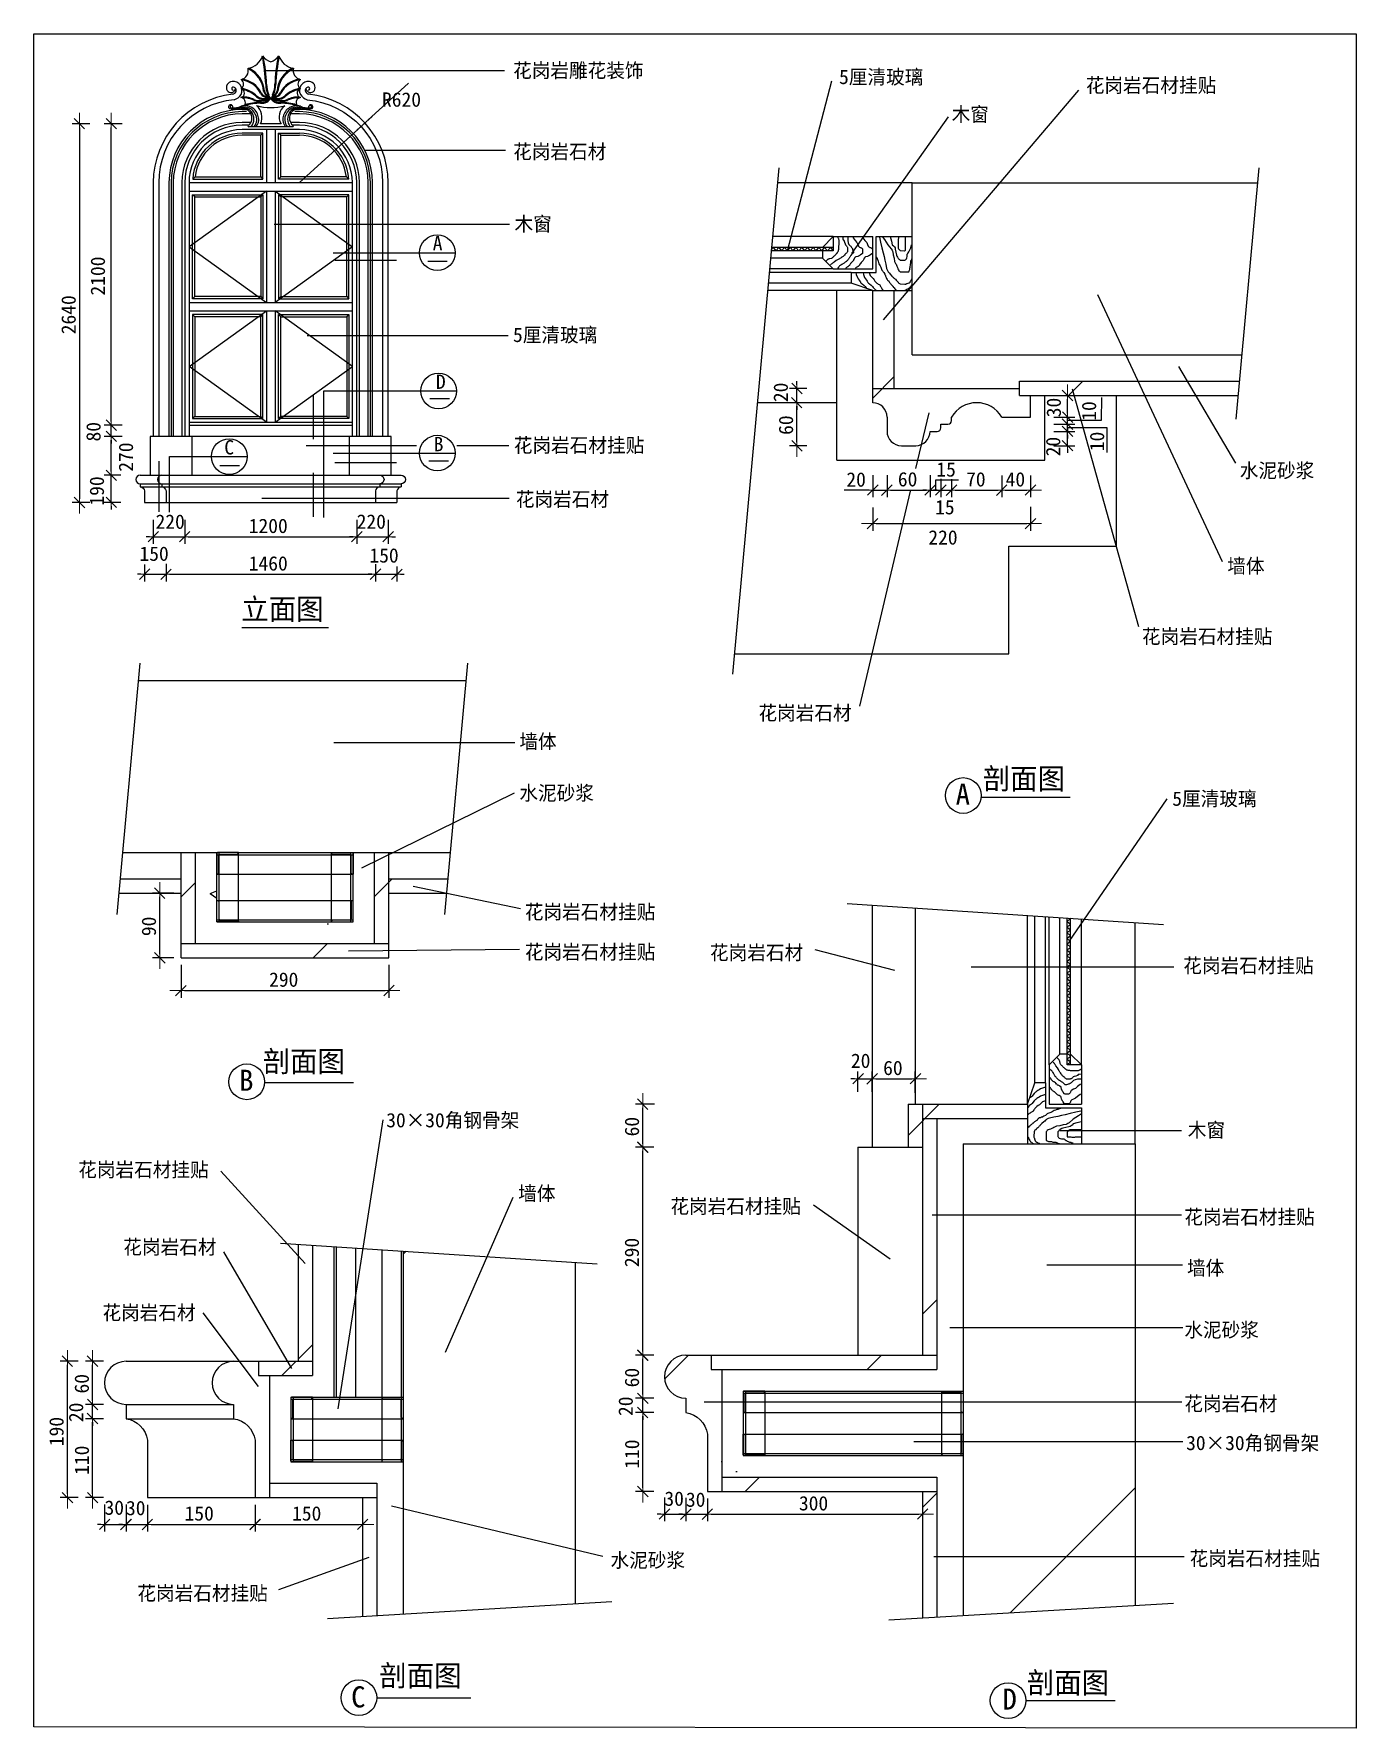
# Model space of a CAD drawing. Header units: metres. Extents: x 1008 to 10231, y 279 to 12093.
import ezdxf

# ---------------------------------------------------------------- set-up
doc = ezdxf.new("R2010")
doc.units = ezdxf.units.M
for name, color, linetype in [('2', 2, 'Continuous'), ('3', 3, 'Continuous'), ('4', 4, 'Continuous'), ('7', 7, 'Continuous'), ('BH', 3, 'Continuous'), ('DIM', 3, 'Continuous'), ('TEXT', 3, 'Continuous')]:
    doc.layers.add(name, color=color, linetype=linetype)
doc.dimstyles.get("Standard").update_dxf_attribs({"dimtxt": 2.5, "dimasz": 2.5, "dimexe": 1.25, "dimexo": 0.625, "dimtad": 1, "dimcen": 2.5, "dimazin": 3, "dimtfac": 1, "dimtmove": 0, "dimatfit": 3})

msp = doc.modelspace()

# ---------------------------------------------------------------- texts
for s, p in [('2100', (1503.92, 10267.99)), ('2640', (1299.75, 9997.99)), ('20', (6267.15, 9525.03)), ('30', (8171.45, 9419.47)), ('10', (8417.35, 9395.07)), ('80', (1473.37, 9250.53)), ('60', (6303.53, 9296.5)), ('270', (1699.84, 9039.69)), ('20', (8167.11, 9147.02)), ('10', (8473.29, 9182.9)), ('190', (1496.94, 8803.62)), ('90', (1859.72, 5801.52)), ('60', (5229.02, 4405.04)), ('290', (5228.44, 3493.62)), ('60', (1391.65, 2612.45)), ('60', (5229.02, 2655.04)), ('20', (1352.18, 2412.74)), ('20', (5185.75, 2455.33)), ('190', (1215.38, 2244.96)), ('110', (5229.6, 2087.55)), ('110', (1392.23, 2044.96))]:
    msp.add_text(s, height=100, rotation=90).set_placement(p)
for s, p in [('15', (7302.75, 9005.66)), ('20', (6675.08, 8935.47)), ('60', (7034.4, 8937.39)), ('70', (7510.38, 8936.81)), ('40', (7785.96, 8936.81)), ('15', (7294.12, 8742.44)), ('220', (1856.61, 8641.56)), ('1200', (2506.73, 8612.26)), ('220', (3259.51, 8642.15)), ('220', (7247, 8531.56)), ('150', (1744.56, 8418.25)), ('1460', (2506.73, 8350.63)), ('150', (3348.44, 8406.16)), ('290', (2648.67, 5448.61)), ('20', (6706.85, 4882.58)), ('60', (6931.8, 4832.73)), ('30', (5405.94, 1829.07)), ('30', (5555.93, 1822.39)), ('300', (6344.23, 1797.02)), ('30', (1500.74, 1766.55)), ('30', (1650.74, 1763.78)), ('150', (2059.12, 1726.13)), ('150', (2809.12, 1726.13))]:
    msp.add_text(s, height=100).set_placement(p)
at = {"layer": 'DIM'}
for s, p in [('A', (3790.04, 10583.45)), ('D', (3812.43, 9617.49)), ('C', (2336.11, 9160)), ('B', (3796.7, 9182.37))]:
    msp.add_text(s, height=100, dxfattribs=at).set_placement(p)
at = {"layer": 'DIM', "insert": (3436.42, 11684.77), "char_height": 100, "attachment_point": 1}
msp.add_mtext('\\A1;R620', dxfattribs=at)
at = {"layer": 'TEXT'}
for s, height, p in [('花岗岩雕花装饰', 100, (4350.74, 11787.78)), ('5厘清玻璃', 100, (6624.22, 11742.62)), ('花岗岩石材挂贴', 100, (8344.91, 11684.47)), ('木窗', 100, (7409.47, 11482.2)), ('花岗岩石材', 100, (4350.74, 11221.87)), ('木窗', 100, (4360.18, 10717.97)), ('5厘清玻璃', 100, (4349.92, 9944.13)), ('花岗岩石材挂贴', 100, (4355.45, 9174.9)), ('水泥砂浆', 100, (9419.03, 8998.04)), ('花岗岩石材', 100, (4369.59, 8798.45)), ('墙体', 100, (9332.21, 8332.82)), ('立面图', 147, (2454.9, 8008.25)), ('花岗岩石材挂贴', 100, (8736.84, 7841.11)), ('花岗岩石材', 100, (6061.7, 7308.08)), ('墙体', 100, (4394.41, 7108.82)), ('剖面图', 147, (7626.79, 6825.73)), ('水泥砂浆', 100, (4394.41, 6749.22)), ('A', 147, (7437.59, 6718.24)), ('5厘清玻璃', 100, (8948.29, 6710.22)), ('花岗岩石材挂贴', 100, (4432.2, 5920.88)), ('花岗岩石材挂贴', 100, (4432.2, 5640.94)), ('花岗岩石材', 100, (5723.83, 5636.95)), ('花岗岩石材挂贴', 100, (9024.73, 5546.26)), ('剖面图', 147, (2604.04, 4854.14)), ('B', 147, (2440.04, 4722.78)), ('30×30角钢骨架', 100, (3465.6, 4468.27)), ('木窗', 100, (9056.38, 4399.5)), ('花岗岩石材挂贴', 100, (1317.24, 4122.85)), ('墙体', 100, (4386.26, 3957.49)), ('花岗岩石材挂贴', 100, (5447.75, 3867.99)), ('花岗岩石材挂贴', 100, (9032.29, 3794.01)), ('花岗岩石材', 100, (1631.98, 3583.97)), ('墙体', 100, (9051.19, 3438.07)), ('花岗岩石材', 100, (1486.44, 3126.2)), ('水泥砂浆', 100, (9032.29, 3005.79)), ('花岗岩石材', 100, (9032.29, 2491.57)), ('30×30角钢骨架', 100, (9044.93, 2217.68)), ('水泥砂浆', 100, (5030.02, 1399.93)), ('花岗岩石材挂贴', 100, (9068.89, 1412.22)), ('花岗岩石材挂贴', 100, (1729.71, 1170.21)), ('剖面图', 147, (3417.52, 571.37)), ('剖面图', 147, (7934.36, 521.97)), ('C', 147, (3221.05, 423.43)), ('D', 147, (7764.08, 408.28))]:
    msp.add_text(s, height=height, dxfattribs=at).set_placement(p)

# ---------------------------------------------------------------- blocks, each defined once
blk = doc.blocks.new('BH2')
at = {"layer": 'BH'}
blk.add_lwpolyline([(0, 32), (5, 28), (0, 24), (5, 20), (0, 16), (5, 12), (0, 8), (5, 4), (0, 0)], dxfattribs=at)
blk = doc.blocks.new('ST-L30')
at = {"layer": '4'}
blk.add_lwpolyline([(0, 1, 0.41), (1, 0), (30, 0), (30, 0.67, 0.41), (28, 2.67), (4.67, 2.67, -0.41), (2.67, 4.67), (2.67, 28, 0.41), (0.67, 30), (0, 30)], format="xyb", close=True, dxfattribs=at)
blk = doc.blocks.new('_DOT')
at = {"color": 0, "linetype": 'ByBlock', "lineweight": 15}
blk.add_line((3.09, 0), (-1, 0), dxfattribs=at)
blk.add_lwpolyline([(1.5, 1.48), (-1.43, -1.44)])

# ---------------------------------------------------------------- hatches: boundary and pattern name
at = {"layer": 'BH'}
h = msp.add_hatch(dxfattribs=at)
h.set_pattern_fill('AR-RROOF', scale=400)
h.paths.add_polyline_path([(2590.2, 10955.39), (2130.2, 10955.39), (2130.2, 10260.39), (2590.2, 10260.39)])
h.paths.add_polyline_path([(2590.2, 11095.39), (2590.2, 11385.39), (2460.2, 11385.39, 0.38), (2132.63, 11095.39)])
h.paths.add_polyline_path([(3187.77, 11095.39, 0.38), (2860.2, 11385.39), (2730.2, 11385.39), (2730.2, 11095.39)])
h.paths.add_polyline_path([(2730.2, 10260.39), (3190.2, 10260.39), (3190.2, 10955.39), (2730.2, 10955.39)])
h.paths.add_polyline_path([(2130.2, 9425.39), (2590.2, 9425.39), (2590.2, 10120.39), (2130.2, 10120.39)])
h.paths.add_polyline_path([(2730.2, 9425.39), (3030.41, 9425.39), (3030.41, 9602.62), (3190.2, 9602.62), (3190.2, 10120.39), (2730.2, 10120.39)])
h.paths.add_polyline_path([(3190.2, 9602.62), (3030.41, 9602.62), (3030.41, 9425.39), (3190.2, 9425.39)])
h = msp.add_hatch(dxfattribs=at)
h.set_pattern_fill('ANSI31', scale=1500)
h.paths.add_polyline_path([(9432.04, 9854.11), (9541.94, 11054.11), (7133.79, 11054.11), (7133.79, 9854.11)])
h = msp.add_hatch(dxfattribs=at)
h.set_pattern_fill('ANSI33', scale=300)
h.paths.add_polyline_path([(7258.79, 9320.77), (7308.79, 9320.77, 0.41), (7333.79, 9345.77), (7333.79, 9370.77), (7383.79, 9370.77, 0.41), (7408.79, 9395.77), (7408.79, 9420.77, -0.57), (7758.79, 9420.77), (7958.79, 9420.77), (7958.79, 9570.77), (7883.79, 9570.77), (7883.79, 9620.77), (6858.79, 9620.77), (6858.79, 9520.77, -0.41), (6958.79, 9420.77), (6958.79, 9320.77, 0.41), (7058.79, 9220.77), (7158.79, 9220.77, 0.41)])
h.paths.add_polyline_path([(7008.79, 10304.11), (6858.79, 10304.11), (6858.79, 9620.77), (7008.79, 9620.77)])
h.paths.add_polyline_path([(9406.1, 9570.77), (9415.25, 9670.77), (7883.79, 9670.77), (7883.79, 9570.77)])
h = msp.add_hatch(dxfattribs=at)
h.set_pattern_fill('AR-CONC', scale=15)
h.paths.add_polyline_path([(7883.79, 9620.77), (7883.79, 9670.77), (9415.25, 9670.77), (9432.04, 9854.11), (7133.79, 9854.11), (7133.79, 10304.11), (7008.79, 10304.11), (7008.79, 9620.77)])
h = msp.add_hatch(dxfattribs=at)
h.set_pattern_fill('ANSI31', scale=1500)
h.paths.add_polyline_path([(1735.15, 7583.84), (1625.25, 6383.84), (3911.28, 6383.84), (4021.18, 7583.84)])
h = msp.add_hatch(dxfattribs=at)
h.set_pattern_fill('ANSI33', scale=300)
h.paths.add_polyline_path([(2034.36, 5750.51), (2134.36, 5750.51), (2134.36, 6383.84), (2034.36, 6383.84)])
h.paths.add_polyline_path([(1608.46, 6200.51), (1599.31, 6100.51), (2034.36, 6100.51), (2034.36, 6200.51)])
h.paths.add_polyline_path([(3484.36, 5650.51), (3484.36, 5750.51), (2034.36, 5750.51), (2034.36, 5650.51)])
h.paths.add_polyline_path([(3484.36, 6383.84), (3384.36, 6383.84), (3384.36, 5750.51), (3484.36, 5750.51)])
h.paths.add_polyline_path([(3484.36, 6200.51), (3484.36, 6100.51), (3885.34, 6100.51), (3894.49, 6200.51)])
h = msp.add_hatch(dxfattribs=at)
h.set_pattern_fill('AR-CONC', scale=15)
h.paths.add_polyline_path([(3384.36, 6383.84), (3234.36, 6383.84), (3234.36, 6233.84), (3234.36, 5900.51), (3084.36, 5900.51), (2284.36, 5900.51), (2284.36, 6050.51), (2284.36, 6383.84), (2134.36, 6383.84), (2134.36, 5750.51), (3384.36, 5750.51)])
h.paths.add_polyline_path([(3894.49, 6200.51), (3911.28, 6383.84), (3484.36, 6383.84), (3484.36, 6200.51)])
h.paths.add_polyline_path([(2034.36, 6200.51), (2034.36, 6383.84), (1625.25, 6383.84), (1608.46, 6200.51)])
h = msp.add_hatch(dxfattribs=at)
h.set_pattern_fill('ANSI33', scale=300)
h.paths.add_polyline_path([(7939.41, 4529.32), (7939.41, 4629.32), (7206.08, 4629.32), (7206.08, 4529.32)])
h.paths.add_polyline_path([(7306.08, 4529.32), (7206.08, 4529.32), (7206.08, 2879.32), (7306.08, 2879.32)])
h.paths.add_polyline_path([(7206.08, 4629.32), (7106.08, 4629.32), (7106.08, 4329.32), (7206.08, 4329.32)])
h.paths.add_polyline_path([(5806.08, 2879.32), (5806.08, 2779.32), (7306.08, 2779.32), (7306.08, 2879.32)])
h.paths.add_polyline_path([(5806.08, 2029.32), (5806.08, 1929.32), (7206.08, 1929.32), (7206.08, 2029.32)])
h.paths.add_polyline_path([(7306.08, 2029.32), (7206.08, 2029.32), (7206.08, 1047.95), (7306.08, 1053.85)])
h = msp.add_hatch(dxfattribs=at)
h.set_pattern_fill('AR-CONC', scale=15)
h.paths.add_polyline_path([(7306.08, 2779.32), (5806.08, 2779.32), (5806.08, 2029.32), (7306.08, 2029.32), (7306.08, 1053.85), (7489.41, 1064.67), (7489.41, 2179.32), (7339.41, 2179.32), (5956.08, 2179.32), (5956.08, 2629.32), (6106.08, 2629.32), (7489.41, 2629.32), (7489.41, 4354.32), (7939.41, 4354.32), (7939.41, 4529.32), (7306.08, 4529.32)])
h = msp.add_hatch(dxfattribs=at)
h.set_pattern_fill('ANSI31', scale=1500)
h.paths.add_polyline_path([(7489.41, 1064.67), (8689.41, 1135.5), (8689.41, 4354.32), (7489.41, 4354.32)])
h = msp.add_hatch(dxfattribs=at)
h.set_pattern_fill('AR-CONC', scale=15)
h.paths.add_polyline_path([(2950.88, 2736.72), (2650.88, 2736.72), (2650.88, 1986.72), (3400.88, 1986.72), (3400.88, 1064.39), (3584.21, 1075.21), (3584.21, 2136.72), (2800.88, 2136.72), (2800.88, 2586.72), (3100.88, 2586.72), (3100.88, 3637.03), (2950.88, 3646.91)])
h = msp.add_hatch(dxfattribs=at)
h.set_pattern_fill('ANSI33', scale=300)
h.paths.add_polyline_path([(2950.88, 3646.91), (2850.88, 3653.49), (2850.88, 2836.72), (2950.88, 2836.72)])
h.paths.add_polyline_path([(3400.88, 1986.72), (3300.88, 1986.72), (3300.88, 1058.49), (3400.88, 1064.39)])
h = msp.add_hatch(dxfattribs=at)
h.set_pattern_fill('ANSI31', scale=1500)
h.paths.add_polyline_path([(3584.21, 1075.21), (4784.21, 1146.03), (4784.21, 3526.21), (3584.21, 3605.21)])
h = msp.add_hatch(dxfattribs=at)
h.set_pattern_fill('ANSI33', scale=300)
h.paths.add_polyline_path([(2650.88, 1986.72), (2650.88, 1886.72), (3300.88, 1886.72), (3300.88, 1986.72)])
h.paths.add_polyline_path([(2950.88, 2736.72), (2950.88, 2836.72), (2650.88, 2836.72), (2650.88, 2736.72)])
h = msp.add_hatch(dxfattribs=at)
h.set_pattern_fill('ANSI33', scale=300)
h.paths.add_polyline_path([(5556.08, 2579.32, -1), (5556.08, 2879.32), (5806.08, 2879.32), (5806.08, 1929.32), (5706.08, 1929.32), (5706.08, 2329.32, 0.33), (5556.08, 2479.32)])

# ---------------------------------------------------------------- linework, layer by layer
for p, q in [((3755.37, 10507.33), (3891.82, 10507.33)), ((3769.91, 9549.43), (3906.36, 9549.43)), ((8455.86, 9398.14), (8457.2, 9558.18)), ((8217.57, 9398.14), (8455.86, 9398.14)), ((8217.57, 9349.15), (8491.86, 9349.15)), ((8491.86, 9349.15), (8491.86, 9174.42)), ((3762.84, 9114.97), (3899.29, 9114.97)), ((2305.02, 9083.85), (2441.47, 9083.85)), ((7300.18, 8909.77), (7300.18, 8984.21)), ((7300.18, 8984.21), (7458.04, 8984.21))]:
    msp.add_line(p, q)
msp.add_lwpolyline([(1008.09, 12092.65), (10230.72, 12092.65), (10230.72, 279.13), (1008.09, 288.6)], close=True)
msp.add_lwpolyline([(3261.48, 11422.05), (3367.93, 11516.99)])
at = {"layer": '2'}
for p, q in [((7133.79, 9854.11), (7133.79, 11054.11)), ((7133.79, 11054.11), (9541.94, 11054.11)), ((7133.79, 9854.11), (9432.04, 9854.11)), ((1735.15, 7583.84), (4021.18, 7583.84)), ((1625.25, 6383.84), (3911.28, 6383.84)), ((7489.41, 4354.32), (7489.41, 1064.67)), ((7489.41, 4354.32), (8689.41, 4354.32)), ((8689.41, 4354.32), (8689.41, 1135.5)), ((3584.21, 3605.21), (3584.21, 1075.21)), ((4784.21, 3526.21), (4784.21, 1146.03))]:
    msp.add_line(p, q, dxfattribs=at)
at = {"layer": '3'}
for p, q in [((2605.2, 11400.39), (2460.2, 11400.39)), ((2590.2, 11385.39), (2460.2, 11385.39)), ((2590.2, 11385.39), (2605.2, 11400.39)), ((2590.2, 11095.39), (2590.2, 11385.39)), ((2605.2, 11080.39), (2605.2, 11400.39)), ((2730.2, 11385.39), (2715.2, 11400.39)), ((2715.2, 11080.39), (2715.2, 11400.39)), ((2715.2, 11400.39), (2860.2, 11400.39)), ((2730.2, 11095.39), (2730.2, 11385.39)), ((2730.2, 11385.39), (2860.2, 11385.39)), ((9551.54, 11158.92), (9391.08, 9406.8)), ((2630.2, 10995.39), (2090.2, 10607.89)), ((2132.63, 11095.39), (2116.11, 11080.39)), ((2116.11, 11080.39), (2605.2, 11080.39)), ((2132.63, 11095.39), (2590.2, 11095.39)), ((2590.2, 11095.39), (2605.2, 11080.39)), ((2690.2, 10995.39), (3230.2, 10607.89)), ((2730.2, 11095.39), (2715.2, 11080.39)), ((3204.29, 11080.39), (2715.2, 11080.39)), ((3187.77, 11095.39), (2730.2, 11095.39)), ((3187.77, 11095.39), (3204.29, 11080.39)), ((2130.2, 10955.39), (2115.2, 10970.39)), ((2590.2, 10955.39), (2605.2, 10970.39)), ((2730.2, 10955.39), (2715.2, 10970.39)), ((3190.2, 10955.39), (3205.2, 10970.39)), ((2090.2, 10607.89), (2630.2, 10220.39)), ((3230.2, 10607.89), (2690.2, 10220.39)), ((6508.79, 10529.11), (6145.6, 10529.11)), ((6708.79, 10354.11), (6129.57, 10354.11)), ((2090.2, 9772.89), (2630.2, 10160.39)), ((2130.2, 10260.39), (2115.2, 10245.39)), ((2590.2, 10260.39), (2605.2, 10245.39)), ((3230.2, 9772.89), (2690.2, 10160.39)), ((2730.2, 10260.39), (2715.2, 10245.39)), ((3190.2, 10260.39), (3205.2, 10245.39)), ((2130.2, 10120.39), (2115.2, 10135.39)), ((2590.2, 10120.39), (2605.2, 10135.39)), ((2730.2, 10120.39), (2715.2, 10135.39)), ((3190.2, 10120.39), (3205.2, 10135.39)), ((2630.2, 9385.39), (2090.2, 9772.89)), ((2690.2, 9385.39), (3230.2, 9772.89)), ((2130.2, 9425.39), (2115.2, 9410.39)), ((2590.2, 9425.39), (2605.2, 9410.39)), ((2730.2, 9425.39), (2715.2, 9410.39)), ((3190.2, 9425.39), (3205.2, 9410.39)), ((1746.23, 7704.76), (1585.76, 5952.65)), ((4032.26, 7704.76), (3871.79, 5952.65)), ((6679.87, 6028.88), (8887.83, 5883.51)), ((7989.41, 4779.32), (7989.41, 5942.67)), ((8164.41, 4979.32), (8164.41, 5931.14)), ((2728.34, 3661.56), (4936.29, 3516.19)), ((3056.14, 1044.04), (5039.75, 1161.12)), ((6972.16, 1034.14), (8955.76, 1151.22))]:
    msp.add_line(p, q, dxfattribs=at)
for points in [[(2491.7, 11550.39), (2460.2, 11550.39, 0.41), (1965.2, 11055.39), (1965.2, 9285.39)], [(3355.2, 9285.39), (3355.2, 11055.39, 0.41), (2860.2, 11550.39), (2828.71, 11550.39)]]:
    msp.add_lwpolyline(points, format="xyb", dxfattribs=at)
for points in [[(2732.81, 11465.94), (2589.54, 11465.94)], [(2815.59, 11445.39), (2504.81, 11445.39)], [(2906.86, 9222.28), (3676.07, 9222.28)], [(3957.82, 9222.28), (4321.09, 9222.28)]]:
    msp.add_lwpolyline(points, dxfattribs=at)
for points in [[(2605.2, 10245.39), (2115.2, 10245.39), (2115.2, 10970.39), (2605.2, 10970.39), (2605.2, 10245.39)], [(2590.2, 10260.39), (2130.2, 10260.39), (2130.2, 10955.39), (2590.2, 10955.39), (2590.2, 10260.39)], [(2715.2, 10245.39), (3205.2, 10245.39), (3205.2, 10970.39), (2715.2, 10970.39), (2715.2, 10245.39)], [(2730.2, 10260.39), (3190.2, 10260.39), (3190.2, 10955.39), (2730.2, 10955.39), (2730.2, 10260.39)], [(2605.2, 10135.39), (2115.2, 10135.39), (2115.2, 9410.39), (2605.2, 9410.39), (2605.2, 10135.39)], [(2590.2, 10120.39), (2130.2, 10120.39), (2130.2, 9425.39), (2590.2, 9425.39), (2590.2, 10120.39)], [(2715.2, 10135.39), (3205.2, 10135.39), (3205.2, 9410.39), (2715.2, 9410.39), (2715.2, 10135.39)], [(2730.2, 10120.39), (3190.2, 10120.39), (3190.2, 9425.39), (2730.2, 9425.39), (2730.2, 10120.39)]]:
    msp.add_lwpolyline(points, close=True, dxfattribs=at)
for centre, radius, start, end in [((2482.25, 11978.41), 127.27, 278.88, 342.7), ((1310.86, 11677.74), 1316.44, 2.77, 11.31), ((2694.86, 12003.48), 110.72, 214.63, 251.76), ((1306.19, 11677.62), 1327.11, 2.77, 11.15), ((2625.55, 12003.48), 110.72, 288.24, 325.37), ((4014.22, 11677.62), 1327.11, 168.85, 177.23), ((4009.55, 11677.74), 1316.44, 168.69, 177.23), ((2838.15, 11978.41), 127.27, 197.3, 261.12), ((2439.97, 11837.21), 63.83, 281.71, 14.01), ((2422.43, 11678.25), 188.67, 4.89, 64.82), ((2422.43, 11678.25), 194.67, 4.89, 63.64), ((2897.97, 11678.25), 194.67, 116.36, 175.11), ((2897.97, 11678.25), 188.67, 115.18, 175.11), ((2880.43, 11837.21), 63.83, 165.99, 258.29), ((2445.43, 11679.09), 30.98, 282.02, 76), ((2430.85, 11741.93), 39.52, 303.96, 56.04), ((2425.15, 11512.67), 201.43, 45.84, 81.11), ((2436.84, 11602.4), 170.06, 26.64, 83.06), ((2436.84, 11602.4), 176.06, 26.64, 82.21), ((2425.15, 11512.67), 195.43, 45.84, 78.71), ((2771.23, 11734.11), 145.68, 176.97, 207.91), ((2771.23, 11734.11), 139.68, 176.97, 207.91), ((2549.17, 11734.11), 139.68, 332.09, 3.03), ((2549.17, 11734.11), 145.68, 332.09, 3.03), ((2883.56, 11602.4), 176.06, 97.79, 153.36), ((2883.56, 11602.4), 170.06, 96.94, 153.36), ((2895.25, 11512.67), 201.43, 98.89, 134.16), ((2895.25, 11512.67), 195.43, 101.29, 134.16), ((2874.97, 11679.09), 30.98, 104, 257.98), ((2889.55, 11741.93), 39.52, 123.96, 236.04), ((2380.14, 11584.28), 14.51, 28.62, 236.73), ((2384.97, 11585.39), 8.62, 46.15, 280.28), ((2397.7, 11710.08), 133.64, 265.19, 294.76), ((2412.54, 11677.72), 106.4, 256.55, 294.58), ((2387.54, 11584.5), 8.58, 281.24, 51.55), ((2448.34, 11613.95), 35.02, 325.68, 84.2), ((2480.27, 11498.2), 94.36, 11.17, 106.36), ((2474.94, 11497.08), 85.82, 24.99, 102.21), ((2467.65, 11474.8), 177.7, 64.24, 92.1), ((2467.65, 11474.8), 171.7, 64.24, 92.05), ((2595.54, 11210.16), 404.84, 90.89, 106.65), ((2595.54, 11210.16), 398.84, 90.89, 106.52), ((2583.85, 11743.3), 121.23, 250.09, 301.55), ((2583.85, 11743.3), 115.23, 250.09, 301.55), ((2583.85, 11743.3), 115.23, 250.09, 301.55), ((2662.05, 11933.12), 354.71, 253.49, 285.83), ((2491.84, 11510.9), 107.55, 335.29, 49.79), ((2608.05, 11713.11), 76.27, 232.44, 308.88), ((2608.05, 11713.11), 70.27, 232.44, 308.88), ((2628.43, 11695.97), 43.22, 203.39, 305.8), ((2597.6, 11681.88), 73.42, 263.21, 332.56), ((2597.6, 11681.88), 67.42, 263.21, 332.56), ((2628.43, 11695.97), 37.22, 203.39, 305.8), ((2660.06, 11704.92), 50.79, 192.5, 243.07), ((2660.06, 11704.92), 44.79, 192.5, 243.07), ((2722.8, 11681.88), 73.42, 207.44, 276.79), ((2722.8, 11681.88), 67.42, 207.44, 276.79), ((2712.35, 11713.11), 76.27, 231.12, 307.56), ((2691.97, 11695.97), 43.22, 234.2, 336.61), ((2712.35, 11713.11), 70.27, 231.12, 307.56), ((2691.97, 11695.97), 37.22, 234.2, 336.61), ((2736.55, 11743.3), 121.23, 238.45, 289.91), ((2736.55, 11743.3), 115.23, 238.45, 289.91), ((2736.55, 11743.3), 115.23, 238.45, 289.91), ((2660.34, 11704.92), 44.79, 296.93, 347.5), ((2660.34, 11704.92), 50.79, 296.93, 347.5), ((2810.42, 11515.56), 92.11, 124.06, 212.59), ((2724.86, 11210.16), 398.84, 73.48, 89.11), ((2724.86, 11210.16), 404.84, 73.35, 89.11), ((2840.13, 11498.2), 94.36, 73.64, 168.83), ((2845.46, 11497.08), 85.82, 77.79, 155.01), ((2852.75, 11474.8), 177.7, 87.9, 115.76), ((2852.75, 11474.8), 171.7, 87.95, 115.76), ((2872.06, 11613.95), 35.02, 95.8, 214.32), ((2907.86, 11677.72), 106.4, 245.42, 283.45), ((2922.7, 11710.08), 133.64, 245.24, 274.81), ((2932.86, 11584.5), 8.58, 128.45, 258.76), ((2940.26, 11584.28), 14.51, 303.27, 151.38), ((2935.43, 11585.39), 8.62, 259.72, 133.85), ((2414.37, 11727.03), 160.54, 254.76, 282.9), ((2463.18, 11505.5), 66.33, 310.93, 101.27), ((2470.84, 11507.27), 69.1, 39.55, 106.04), ((2460.92, 11498.61), 82.27, 319.69, 39.8), ((2484.5, 11494.86), 78.33, 320.83, 29.42), ((2512.43, 11494.46), 64.35, 310.3, 20.28), ((2807.97, 11494.46), 64.35, 159.72, 229.7), ((2835.9, 11494.86), 78.33, 150.58, 219.17), ((2859.48, 11498.61), 82.27, 140.2, 220.31), ((2857.22, 11505.5), 66.33, 78.73, 229.07), ((2849.56, 11507.27), 69.1, 73.96, 140.45), ((2906.03, 11727.03), 160.54, 257.1, 285.24), ((2460.2, 11055.39), 345, 90, 175.84), ((2460.2, 11055.39), 330, 90, 173.04), ((2506.57, 11450.23), 5.16, 89.35, 266.81), ((2813.83, 11450.23), 5.16, 273.19, 90.65), ((2860.2, 11055.39), 345, 4.16, 90), ((2860.2, 11055.39), 330, 6.96, 90)]:
    msp.add_arc(centre, radius, start, end, dxfattribs=at)
at = {"layer": '4'}
for p, q in [((7133.79, 11054.11), (6193.68, 11054.11)), ((6508.79, 10604.11), (6583.79, 10679.11)), ((6583.79, 10679.11), (6583.79, 10579.11)), ((6583.79, 10679.11), (6858.79, 10679.11)), ((6858.79, 10454.11), (6858.79, 10679.11)), ((6883.79, 10429.11), (6883.79, 10679.11)), ((6883.79, 10679.11), (7133.79, 10679.11)), ((6508.79, 10579.11), (6508.79, 10529.11)), ((6508.79, 10529.11), (6583.79, 10454.11)), ((6583.79, 10454.11), (6858.79, 10454.11)), ((6708.79, 10429.11), (6708.79, 10354.11)), ((6708.79, 10429.11), (6883.79, 10429.11)), ((6608.79, 9120.77), (6608.79, 10304.11)), ((6858.79, 10304.11), (6708.79, 10354.11)), ((6858.79, 9520.77), (6858.79, 10304.11)), ((6858.79, 10304.11), (7133.79, 10304.11)), ((7008.79, 9620.77), (7008.79, 10304.11)), ((6858.79, 9620.77), (7883.79, 9620.77)), ((7883.79, 9570.77), (7883.79, 9670.77)), ((7883.79, 9670.77), (9415.25, 9670.77)), ((7883.79, 9570.77), (9406.1, 9570.77)), ((7958.79, 9420.77), (7958.79, 9570.77)), ((8058.79, 9120.77), (8058.79, 9570.77)), ((8558.79, 8520.77), (8558.79, 9570.77)), ((6608.79, 9520.77), (6053.25, 9520.77)), ((2090.2, 9365.39), (3230.2, 9365.39)), ((6958.79, 9420.77), (6958.79, 9320.77)), ((7333.79, 9370.77), (7383.79, 9370.77)), ((7333.79, 9345.77), (7333.79, 9370.77)), ((7408.79, 9395.77), (7408.79, 9420.77)), ((7758.79, 9420.77), (7958.79, 9420.77)), ((7058.79, 9220.77), (7158.79, 9220.77)), ((7258.79, 9320.77), (7308.79, 9320.77)), ((6608.79, 9120.77), (8058.79, 9120.77)), ((1750.2, 9015.39), (3570.2, 9015.39)), ((1750.2, 8955.39), (3570.2, 8955.39)), ((3570.2, 8935.39), (3570.2, 8935.39)), ((1780.2, 8825.39), (3540.2, 8825.39)), ((7808.79, 7770.77), (7808.79, 8520.77)), ((7808.79, 8520.77), (8558.79, 8520.77)), ((5892.98, 7770.77), (7808.79, 7770.77)), ((2034.36, 5650.51), (2034.36, 6383.84)), ((2134.36, 5750.51), (2134.36, 6383.84)), ((2284.36, 5900.51), (2284.36, 6383.84)), ((3234.36, 5900.51), (3234.36, 6383.84)), ((3384.36, 5750.51), (3384.36, 6383.84)), ((3484.36, 5650.51), (3484.36, 6383.84)), ((1608.46, 6200.51), (2034.36, 6200.51)), ((3484.36, 6200.51), (3894.49, 6200.51)), ((1599.31, 6100.51), (2034.36, 6100.51)), ((3484.36, 6100.51), (3885.34, 6100.51)), ((6856.08, 6017.28), (6856.08, 4329.32)), ((7156.08, 5997.53), (7156.08, 4629.32)), ((2284.36, 5900.51), (3234.36, 5900.51)), ((8689.41, 4354.32), (8689.41, 5896.58)), ((2034.36, 5750.51), (3484.36, 5750.51)), ((2034.36, 5650.51), (3484.36, 5650.51)), ((8164.41, 4979.32), (8089.41, 4904.32)), ((8214.41, 4979.32), (8164.41, 4979.32)), ((8239.41, 4979.32), (8314.41, 4904.32)), ((8089.41, 4904.32), (8089.41, 4629.32)), ((8314.41, 4904.32), (8214.41, 4904.32)), ((8314.41, 4904.32), (8314.41, 4629.32)), ((7939.41, 4629.32), (7989.41, 4779.32)), ((8064.41, 4779.32), (7989.41, 4779.32)), ((8064.41, 4779.32), (8064.41, 4604.32)), ((7106.08, 4629.32), (7106.08, 4329.32)), ((7106.08, 4629.32), (7939.41, 4629.32)), ((7206.08, 4629.32), (7206.08, 2879.32)), ((7939.41, 4629.32), (7939.41, 4354.32)), ((8089.41, 4629.32), (8314.41, 4629.32)), ((7206.08, 4529.32), (7939.41, 4529.32)), ((7306.08, 4529.32), (7306.08, 2779.32)), ((8064.41, 4604.32), (8314.41, 4604.32)), ((8314.41, 4604.32), (8314.41, 4354.32)), ((6756.08, 4329.32), (7206.08, 4329.32)), ((6756.08, 4329.32), (6756.08, 2879.32)), ((2850.88, 3653.49), (2850.88, 2836.72)), ((2950.88, 3646.91), (2950.88, 2736.72)), ((3100.88, 3637.03), (3100.88, 2586.72)), ((1650.88, 2836.72), (2950.88, 2836.72)), ((2575.88, 2836.72), (2575.88, 2736.72)), ((5556.08, 2879.32), (7306.08, 2879.32)), ((5731.08, 2879.32), (5731.08, 2779.32)), ((2575.88, 2736.72), (2950.88, 2736.72)), ((2650.88, 2736.72), (2650.88, 1886.72)), ((5731.08, 2779.32), (7306.08, 2779.32)), ((5806.08, 2779.32), (5806.08, 1929.32)), ((5956.08, 2629.32), (5956.08, 2179.32)), ((5956.08, 2629.32), (7489.41, 2629.32)), ((1650.88, 2536.72), (2400.88, 2536.72)), ((2800.88, 2586.72), (2800.88, 2136.72)), ((2800.88, 2586.72), (3584.21, 2586.72)), ((2800.88, 2136.72), (3584.21, 2136.72)), ((5956.08, 2179.32), (7489.41, 2179.32)), ((5806.08, 2029.32), (7306.08, 2029.32)), ((7306.08, 2029.32), (7306.08, 1053.85)), ((2650.88, 1986.72), (3400.88, 1986.72)), ((3400.88, 1986.72), (3400.88, 1064.39)), ((5706.08, 1929.32), (7306.08, 1929.32)), ((7206.08, 1929.32), (7206.08, 1047.95)), ((1800.88, 1886.72), (3400.88, 1886.72)), ((3300.88, 1886.72), (3300.88, 1058.49))]:
    msp.add_line(p, q, dxfattribs=at)
for points in [[(2922.51, 11700.14, 0.85), (2924.76, 11720.35, 0.85)], [(2395.94, 11672.05, 0.38), (1840.2, 11055.39), (1840.2, 9285.39)], [(3480.2, 9285.39), (3480.2, 11055.39, 0.38), (2924.46, 11672.05)], [(2506.63, 11455.39), (2460.2, 11455.39, 0.41), (2060.2, 11055.39), (2060.2, 9285.39)], [(3260.2, 9285.39), (3260.2, 11055.39, 0.41), (2860.2, 11455.39), (2813.77, 11455.39)], [(1750.2, 9015.39, 1), (1750.2, 8955.39), (1750.2, 8955.39), (1750.2, 8935.39, -0.33), (1780.2, 8905.39), (1780.2, 8825.39)], [(1900.2, 9015.39, 1), (1900.2, 8955.39), (1900.2, 8955.39), (1900.2, 8935.39, -0.33), (1930.2, 8905.39), (1930.2, 8825.39)], [(3420.2, 9015.39, -1), (3420.2, 8955.39), (3420.2, 8955.39), (3420.2, 8935.39, 0.33), (3390.2, 8905.39), (3390.2, 8825.39)], [(3570.2, 9015.39, -1), (3570.2, 8955.39), (3570.2, 8955.39), (3570.2, 8935.39, 0.33), (3540.2, 8905.39), (3540.2, 8825.39)], [(1650.88, 2836.72, 1), (1650.88, 2536.72), (1650.88, 2536.72), (1650.88, 2436.72, -0.33), (1800.88, 2286.72), (1800.88, 1886.72)], [(2400.88, 2836.72, 1), (2400.88, 2536.72), (2400.88, 2536.72), (2400.88, 2436.72, -0.33), (2550.88, 2286.72), (2550.88, 1886.72)], [(5556.08, 2879.32, 1), (5556.08, 2579.32), (5556.08, 2579.32), (5556.08, 2479.32, -0.33), (5706.08, 2329.32), (5706.08, 1929.32)]]:
    msp.add_lwpolyline(points, format="xyb", dxfattribs=at)
for points in [[(3500.2, 9285.39), (1820.2, 9285.39), (1820.2, 9015.39)], [(2110.2, 9285.39), (2110.2, 9015.39)], [(3210.2, 9015.39), (3210.2, 9285.39)], [(3500.2, 9015.39), (3500.2, 9285.39)]]:
    msp.add_lwpolyline(points, dxfattribs=at)
for points in [[(5961.08, 2629.32, 0.41), (5956.08, 2624.32), (5956.08, 2479.32), (5959.41, 2479.32, 0.41), (5969.41, 2489.32), (5969.41, 2605.98, -0.41), (5979.41, 2615.98), (6096.08, 2615.98, 0.41), (6106.08, 2625.98), (6106.08, 2629.32)], [(7484.41, 2629.32, -0.41), (7489.41, 2624.32), (7489.41, 2479.32), (7486.08, 2479.32, -0.41), (7476.08, 2489.32), (7476.08, 2605.98, 0.41), (7466.08, 2615.98), (7349.41, 2615.98, -0.41), (7339.41, 2625.98), (7339.41, 2629.32)], [(2805.88, 2586.72, 0.41), (2800.88, 2581.72), (2800.88, 2436.72), (2804.21, 2436.72, 0.41), (2814.21, 2446.72), (2814.21, 2563.39, -0.41), (2824.21, 2573.39), (2940.88, 2573.39, 0.41), (2950.88, 2583.39), (2950.88, 2586.72)], [(3579.21, 2586.72, -0.41), (3584.21, 2581.72), (3584.21, 2436.72), (3580.88, 2436.72, -0.41), (3570.88, 2446.72), (3570.88, 2563.39, 0.41), (3560.88, 2573.39), (3444.21, 2573.39, -0.41), (3434.21, 2583.39), (3434.21, 2586.72)], [(2805.88, 2136.72, -0.41), (2800.88, 2141.72), (2800.88, 2286.72), (2804.21, 2286.72, -0.41), (2814.21, 2276.72), (2814.21, 2160.06, 0.41), (2824.21, 2150.06), (2940.88, 2150.06, -0.41), (2950.88, 2140.06), (2950.88, 2136.72)], [(3579.21, 2136.72, 0.41), (3584.21, 2141.72), (3584.21, 2286.72), (3580.88, 2286.72, 0.41), (3570.88, 2276.72), (3570.88, 2160.06, -0.41), (3560.88, 2150.06), (3444.21, 2150.06, 0.41), (3434.21, 2140.06), (3434.21, 2136.72)], [(5961.08, 2179.32, -0.41), (5956.08, 2184.32), (5956.08, 2329.32), (5959.41, 2329.32, -0.41), (5969.41, 2319.32), (5969.41, 2202.65, 0.41), (5979.41, 2192.65), (6096.08, 2192.65, -0.41), (6106.08, 2182.65), (6106.08, 2179.32)], [(7484.41, 2179.32, 0.41), (7489.41, 2184.32), (7489.41, 2329.32), (7486.08, 2329.32, 0.41), (7476.08, 2319.32), (7476.08, 2202.65, -0.41), (7466.08, 2192.65), (7349.41, 2192.65, 0.41), (7339.41, 2182.65), (7339.41, 2179.32)]]:
    msp.add_lwpolyline(points, format="xyb", close=True, dxfattribs=at)
for centre, radius, start, end in [((2398.42, 11710.43), 10.3, 105.62, 267.08), ((2398.04, 11698.72), 21.75, 337.5, 96.95), ((2922.36, 11698.72), 21.75, 83.05, 202.5), ((2375.29, 11719.62), 51.86, 293.47, 325.71), ((2945.11, 11719.62), 51.86, 214.29, 246.53), ((6858.79, 9420.77), 100, 0, 90), ((7583.79, 9317.65), 203.13, 30.51, 149.49), ((7308.79, 9345.77), 25, 270, 0), ((7383.79, 9395.77), 25, 270, 0), ((7058.79, 9320.77), 100, 180, 270), ((7158.79, 9320.77), 100, 270, 0)]:
    msp.add_arc(centre, radius, start, end, dxfattribs=at)
at = {"layer": '7'}
for p, q in [((2630.2, 11425.39), (2630.2, 11055.39)), ((2690.2, 11425.39), (2690.2, 11055.39)), ((2090.2, 11055.39), (3230.2, 11055.39)), ((2090.2, 10995.39), (3230.2, 10995.39)), ((2630.2, 10995.39), (2630.2, 10220.39)), ((2690.2, 10995.39), (2690.2, 10220.39)), ((6583.79, 10679.11), (6159.33, 10679.11)), ((6583.79, 10579.11), (6150.18, 10579.11)), ((6583.79, 10604.11), (6152.47, 10604.11)), ((6708.79, 10429.11), (6136.44, 10429.11)), ((6583.79, 10454.11), (6138.73, 10454.11)), ((6858.79, 10304.11), (6124.99, 10304.11)), ((2090.2, 10220.39), (3230.2, 10220.39)), ((2090.2, 10160.39), (3230.2, 10160.39)), ((2630.2, 10160.39), (2630.2, 9385.39)), ((2690.2, 10160.39), (2690.2, 9385.39)), ((2090.2, 9385.39), (3230.2, 9385.39)), ((3230.2, 9385.39), (3230.2, 9385.39)), ((1750.2, 8935.39), (3570.2, 8935.39)), ((2299.36, 5900.51), (2299.36, 6383.84)), ((2434.36, 5900.51), (2434.36, 6383.84)), ((3084.36, 5900.51), (3084.36, 6383.84)), ((3219.36, 5900.51), (3219.36, 6383.84)), ((2284.36, 6368.84), (3234.36, 6368.84)), ((2284.36, 6233.84), (3234.36, 6233.84)), ((2284.36, 6050.51), (3234.36, 6050.51)), ((2284.36, 5915.51), (3234.36, 5915.51)), ((7939.41, 4629.32), (7939.41, 5945.96)), ((8064.41, 4779.32), (8064.41, 5937.73)), ((8089.41, 4904.32), (8089.41, 5936.08)), ((8214.41, 4904.32), (8214.41, 5927.85)), ((8239.41, 4904.32), (8239.41, 5926.21)), ((8314.41, 4904.32), (8314.41, 5921.27)), ((3115.88, 3636.05), (3115.88, 2586.72)), ((3250.88, 3627.16), (3250.88, 2586.72)), ((3434.21, 3615.09), (3434.21, 2136.72)), ((3569.21, 3606.2), (3569.21, 2136.72)), ((5956.08, 2614.32), (7489.41, 2614.32)), ((5971.08, 2629.32), (5971.08, 2179.32)), ((6106.08, 2629.32), (6106.08, 2179.32)), ((7339.41, 2629.32), (7339.41, 2179.32)), ((7474.41, 2629.32), (7474.41, 2179.32)), ((2800.88, 2571.72), (3584.21, 2571.72)), ((2815.88, 2586.72), (2815.88, 2136.72)), ((2950.88, 2586.72), (2950.88, 2136.72)), ((1650.88, 2436.72), (2400.88, 2436.72)), ((2800.88, 2436.72), (3584.21, 2436.72)), ((5956.08, 2479.32), (7489.41, 2479.32)), ((2800.88, 2286.72), (3584.21, 2286.72)), ((5956.08, 2329.32), (7489.41, 2329.32)), ((2800.88, 2151.72), (3584.21, 2151.72)), ((5956.08, 2194.32), (7489.41, 2194.32))]:
    msp.add_line(p, q, dxfattribs=at)
for points in [[(2905.04, 11711.88, 0.67), (2964.63, 11698.21, 0.56), (2929.83, 11760.02, 0.6), (2867.23, 11670.91, 0.17), (2915.16, 11632.78, -0.39), (3440.2, 11055.39), (3440.2, 9285.39)], [(2405.24, 11632.78, 0.39), (1880.2, 11055.39), (1880.2, 9285.39)], [(2491.7, 11565.39), (2460.2, 11565.39, 0.41), (1950.2, 11055.39), (1950.2, 9285.39)], [(2516.17, 11535.39), (2460.2, 11535.39, 0.41), (1980.2, 11055.39), (1980.2, 9285.39)], [(2522.28, 11475.39), (2460.2, 11475.39, 0.41), (2040.2, 11055.39), (2040.2, 9285.39)], [(3280.2, 9285.39), (3280.2, 11055.39, 0.41), (2860.2, 11475.39), (2798.12, 11475.39)], [(3340.2, 9285.39), (3340.2, 11055.39, 0.41), (2860.2, 11535.39), (2804.23, 11535.39)], [(3370.2, 9285.39), (3370.2, 11055.39, 0.41), (2860.2, 11565.39), (2828.71, 11565.39)], [(3230.2, 9285.39), (3230.2, 11055.39, 0.41), (2860.2, 11425.39), (2460.2, 11425.39, 0.41), (2090.2, 11055.39), (2090.2, 9285.39)]]:
    msp.add_lwpolyline(points, format="xyb", dxfattribs=at)
for centre, radius, start, end in [((2392.21, 11718.4), 41.66, 92.25, 208.99), ((2382.78, 11717.19), 33.01, 215.1, 350.75), ((2398.04, 11698.72), 61.75, 333.23, 96.95), ((2375.29, 11719.62), 91.86, 289.03, 327.98)]:
    msp.add_arc(centre, radius, start, end, dxfattribs=at)
at = {"layer": 'BH'}
for p, q in [((6613.5, 10677.62), (6612, 10679.11)), ((6615.31, 10674.9), (6613.5, 10677.62)), ((6618.03, 10670.37), (6615.31, 10674.9)), ((6619.85, 10666.74), (6618.03, 10670.37)), ((6621.66, 10663.11), (6619.85, 10666.74)), ((6623.48, 10659.49), (6621.66, 10663.11)), ((6624.39, 10654.96), (6623.48, 10659.49)), ((6624.39, 10625.05), (6624.39, 10654.96)), ((6649.8, 10679.11), (6649.8, 10677.62)), ((6649.8, 10677.62), (6650.71, 10663.11)), ((6650.71, 10663.11), (6652.52, 10657.68)), ((6652.52, 10657.68), (6657.97, 10653.15)), ((6657.97, 10653.15), (6662.5, 10640.46)), ((6662.5, 10640.46), (6666.13, 10627.77)), ((6684.28, 10679.11), (6684.28, 10651.33)), ((6684.28, 10651.33), (6687.92, 10636.83)), ((6687.92, 10636.83), (6692.45, 10624.14)), ((6719.31, 10679.11), (6721.49, 10670.37)), ((6721.49, 10670.37), (6736.02, 10652.24)), ((6736.02, 10652.24), (6748.72, 10637.74)), ((6748.72, 10637.74), (6754.17, 10625.05)), ((6787.7, 10679.11), (6789.89, 10670.37)), ((6789.89, 10670.37), (6804.41, 10652.24)), ((6804.41, 10652.24), (6817.11, 10637.74)), ((6817.11, 10637.74), (6822.56, 10625.05)), ((6906.18, 10679.11), (6906.84, 10676.07)), ((6906.84, 10676.07), (6914.27, 10640.46)), ((6914.27, 10640.46), (6923.18, 10601.87)), ((6924.95, 10679.11), (6940.12, 10658.26)), ((6940.12, 10658.26), (6963.9, 10622.65)), ((6980.98, 10679.11), (6989.17, 10646.39)), ((6989.17, 10646.39), (6995.11, 10622.65)), ((7038.21, 10677.56), (7036.72, 10650.84)), ((7036.72, 10650.84), (7036.72, 10597.42)), ((7038.32, 10679.11), (7038.21, 10677.56)), ((7086.98, 10638.97), (7086.98, 10679.11)), ((7088.47, 10634.52), (7086.98, 10638.97)), ((7088.47, 10612.26), (7088.47, 10634.52)), ((6538.17, 10513.57), (6541.8, 10516.29)), ((6541.8, 10516.29), (6544.52, 10519.01)), ((6544.52, 10519.01), (6546.34, 10520.82)), ((6546.34, 10520.82), (6549.06, 10522.63)), ((6549.06, 10522.63), (6551.78, 10523.54)), ((6551.78, 10523.54), (6556.32, 10525.35)), ((6556.32, 10525.35), (6560.86, 10527.16)), ((6560.86, 10527.16), (6573.56, 10528.98)), ((6573.56, 10528.98), (6577.19, 10530.79)), ((6577.19, 10530.79), (6579.92, 10533.51)), ((6579.92, 10533.51), (6581.73, 10535.32)), ((6581.73, 10535.32), (6585.36, 10538.04)), ((6585.36, 10538.04), (6588.08, 10541.67)), ((6588.08, 10541.67), (6591.71, 10545.29)), ((6591.71, 10545.29), (6596.25, 10548.92)), ((6596.25, 10548.92), (6599.88, 10552.54)), ((6599.88, 10552.54), (6603.51, 10557.07)), ((6603.51, 10557.07), (6607.14, 10560.7)), ((6617.13, 10519.01), (6604.42, 10513.57)), ((6607.14, 10560.7), (6609.87, 10563.42)), ((6609.87, 10563.42), (6610.77, 10565.23)), ((6610.77, 10565.23), (6612.59, 10567.04)), ((6612.59, 10567.04), (6614.4, 10569.76)), ((6614.4, 10569.76), (6616.22, 10573.39)), ((6616.22, 10573.39), (6618.03, 10576.11)), ((6621.66, 10522.63), (6617.13, 10519.01)), ((6618.03, 10576.11), (6619.85, 10580.64)), ((6619.85, 10580.64), (6620.76, 10585.17)), ((6620.76, 10585.17), (6621.66, 10590.61)), ((6621.66, 10596.05), (6622.57, 10601.48)), ((6621.66, 10590.61), (6621.66, 10596.05)), ((6627.11, 10524.44), (6621.66, 10522.63)), ((6622.57, 10601.48), (6623.48, 10606.92)), ((6623.48, 10612.36), (6624.39, 10625.05)), ((6623.48, 10606.92), (6623.48, 10612.36)), ((6630.74, 10527.16), (6627.11, 10524.44)), ((6634.37, 10529.88), (6630.74, 10527.16)), ((6638, 10531.7), (6634.37, 10529.88)), ((6639.81, 10533.51), (6638, 10531.7)), ((6647.08, 10537.13), (6639.81, 10533.51)), ((6652.52, 10540.76), (6647.08, 10537.13)), ((6654.34, 10542.57), (6652.52, 10540.76)), ((6657.06, 10544.38), (6654.34, 10542.57)), ((6657.97, 10546.2), (6657.06, 10544.38)), ((6660.69, 10548.01), (6657.97, 10546.2)), ((6663.41, 10550.73), (6660.69, 10548.01)), ((6665.23, 10553.45), (6663.41, 10550.73)), ((6667.95, 10556.17), (6665.23, 10553.45)), ((6666.13, 10627.77), (6668.86, 10622.33)), ((6668.86, 10558.89), (6667.95, 10556.17)), ((6668.86, 10622.33), (6672.49, 10618.7)), ((6672.49, 10560.7), (6668.86, 10558.89)), ((6672.49, 10618.7), (6676.12, 10614.17)), ((6675.21, 10564.32), (6672.49, 10560.7)), ((6677.93, 10567.04), (6675.21, 10564.32)), ((6676.12, 10614.17), (6678.84, 10610.55)), ((6679.75, 10570.67), (6677.93, 10567.04)), ((6678.84, 10610.55), (6680.65, 10606.92)), ((6682.47, 10573.39), (6679.75, 10570.67)), ((6680.65, 10606.92), (6682.47, 10603.3)), ((6682.47, 10603.3), (6683.38, 10600.58)), ((6683.38, 10576.11), (6682.47, 10573.39)), ((6685.19, 10516.29), (6682.47, 10513.57)), ((6683.38, 10600.58), (6683.38, 10576.11)), ((6687.92, 10519.01), (6685.19, 10516.29)), ((6690.64, 10522.63), (6687.92, 10519.01)), ((6693.36, 10526.26), (6690.64, 10522.63)), ((6692.45, 10624.14), (6697.9, 10619.61)), ((6694.27, 10529.88), (6693.36, 10526.26)), ((6696.99, 10532.6), (6694.27, 10529.88)), ((6698.81, 10536.23), (6696.99, 10532.6)), ((6697.9, 10619.61), (6702.44, 10615.08)), ((6702.44, 10540.76), (6698.81, 10536.23)), ((6702.44, 10615.08), (6706.07, 10611.45)), ((6704.25, 10544.38), (6702.44, 10540.76)), ((6706.07, 10546.2), (6704.25, 10544.38)), ((6706.07, 10611.45), (6709.7, 10607.83)), ((6707.88, 10548.92), (6706.07, 10546.2)), ((6709.7, 10552.54), (6707.88, 10548.92)), ((6709.7, 10607.83), (6711.51, 10604.2)), ((6711.51, 10555.26), (6709.7, 10552.54)), ((6711.51, 10604.2), (6714.23, 10601.48)), ((6713.33, 10557.07), (6711.51, 10555.26)), ((6716.96, 10559.79), (6713.33, 10557.07)), ((6714.23, 10601.48), (6715.14, 10597.86)), ((6715.14, 10597.86), (6716.96, 10595.14)), ((6716.96, 10595.14), (6717.86, 10591.51)), ((6720.59, 10562.51), (6716.96, 10559.79)), ((6717.86, 10591.51), (6718.77, 10586.98)), ((6718.77, 10586.98), (6720.59, 10581.54)), ((6720.59, 10581.54), (6722.4, 10576.11)), ((6724.22, 10566.14), (6720.59, 10562.51)), ((6722.4, 10576.11), (6724.22, 10572.48)), ((6724.22, 10572.48), (6724.22, 10566.14)), ((6726.03, 10517.19), (6725.12, 10513.57)), ((6728.75, 10521.73), (6726.03, 10517.19)), ((6729.66, 10526.26), (6728.75, 10521.73)), ((6732.39, 10528.07), (6729.66, 10526.26)), ((6734.2, 10530.79), (6732.39, 10528.07)), ((6735.11, 10533.51), (6734.2, 10530.79)), ((6736.02, 10535.32), (6735.11, 10533.51)), ((6740.55, 10537.13), (6736.02, 10535.32)), ((6755.07, 10539.85), (6740.55, 10537.13)), ((6754.17, 10625.05), (6759.61, 10612.36)), ((6758.7, 10542.57), (6755.07, 10539.85)), ((6761.43, 10545.29), (6758.7, 10542.57)), ((6759.61, 10612.36), (6764.15, 10607.83)), ((6765.06, 10546.2), (6761.43, 10545.29)), ((6764.15, 10607.83), (6767.78, 10605.11)), ((6766.87, 10548.01), (6765.06, 10546.2)), ((6770.5, 10549.82), (6766.87, 10548.01)), ((6767.78, 10605.11), (6771.41, 10604.2)), ((6774.13, 10552.54), (6770.5, 10549.82)), ((6771.41, 10604.2), (6775.04, 10602.39)), ((6785.02, 10557.98), (6774.13, 10552.54)), ((6775.04, 10602.39), (6778.67, 10601.48)), ((6778.67, 10601.48), (6782.3, 10598.76)), ((6782.3, 10598.76), (6785.02, 10596.05)), ((6785.02, 10596.05), (6786.84, 10593.33)), ((6787.75, 10560.7), (6785.02, 10557.98)), ((6786.84, 10593.33), (6788.65, 10589.7)), ((6788.65, 10562.51), (6787.75, 10560.7)), ((6788.65, 10589.7), (6788.65, 10562.51)), ((6794.42, 10517.19), (6793.52, 10513.57)), ((6797.15, 10521.73), (6794.42, 10517.19)), ((6798.05, 10526.26), (6797.15, 10521.73)), ((6800.78, 10528.07), (6798.05, 10526.26)), ((6802.59, 10530.79), (6800.78, 10528.07)), ((6803.5, 10533.51), (6802.59, 10530.79)), ((6804.41, 10535.32), (6803.5, 10533.51)), ((6808.95, 10537.13), (6804.41, 10535.32)), ((6823.47, 10539.85), (6808.95, 10537.13)), ((6822.56, 10625.05), (6828, 10612.36)), ((6827.1, 10542.57), (6823.47, 10539.85)), ((6829.82, 10545.29), (6827.1, 10542.57)), ((6828, 10612.36), (6832.54, 10607.83)), ((6833.45, 10546.2), (6829.82, 10545.29)), ((6832.54, 10607.83), (6836.17, 10605.11)), ((6835.26, 10548.01), (6833.45, 10546.2)), ((6838.89, 10549.82), (6835.26, 10548.01)), ((6836.17, 10605.11), (6839.8, 10604.2)), ((6842.53, 10552.54), (6838.89, 10549.82)), ((6839.8, 10604.2), (6843.43, 10602.39)), ((6853.42, 10557.98), (6842.53, 10552.54)), ((6843.43, 10602.39), (6847.06, 10601.48)), ((6847.06, 10601.48), (6850.69, 10598.76)), ((6850.69, 10598.76), (6853.42, 10596.05)), ((6853.42, 10596.05), (6855.23, 10593.33)), ((6856.14, 10560.7), (6853.42, 10557.98)), ((6855.23, 10593.33), (6857.05, 10589.7)), ((6857.05, 10562.51), (6856.14, 10560.7)), ((6857.05, 10589.7), (6857.05, 10562.51)), ((6883.79, 10538.25), (6887.52, 10533.6)), ((6887.52, 10533.6), (6890.49, 10526.18)), ((6890.49, 10526.18), (6893.46, 10520.24)), ((6893.46, 10520.24), (6894.95, 10514.3)), ((6894.95, 10514.3), (6896.43, 10506.88)), ((6923.18, 10601.87), (6932.1, 10566.25)), ((6932.1, 10566.25), (6938.04, 10539.53)), ((6938.04, 10539.53), (6943.99, 10515.79)), ((6943.99, 10515.79), (6949.93, 10486.11)), ((6963.9, 10622.65), (6987.68, 10592.96)), ((6987.68, 10592.96), (6993.62, 10584.06)), ((6993.62, 10584.06), (6998.08, 10578.12)), ((6995.11, 10622.65), (7004.03, 10613.74)), ((6998.08, 10578.12), (6999.57, 10573.67)), ((6999.57, 10573.67), (7002.54, 10552.89)), ((7002.54, 10552.89), (7008.48, 10529.15)), ((7004.03, 10613.74), (7009.97, 10607.8)), ((7008.48, 10529.15), (7011.46, 10505.4)), ((7009.97, 10607.8), (7014.43, 10600.38)), ((7014.43, 10600.38), (7015.92, 10591.48)), ((7015.92, 10591.48), (7020.37, 10570.7)), ((7020.37, 10570.7), (7024.83, 10549.92)), ((7024.83, 10549.92), (7027.8, 10542.5)), ((7027.8, 10542.5), (7032.26, 10535.08)), ((7032.26, 10535.08), (7033.75, 10532.11)), ((7033.75, 10532.11), (7036.72, 10529.15)), ((7036.72, 10597.42), (7039.69, 10592.96)), ((7036.72, 10529.15), (7039.69, 10524.69)), ((7039.69, 10592.96), (7042.67, 10588.51)), ((7039.69, 10524.69), (7044.15, 10521.73)), ((7042.67, 10588.51), (7047.12, 10585.54)), ((7044.15, 10521.73), (7048.61, 10517.27)), ((7047.12, 10585.54), (7048.61, 10585.54)), ((7048.61, 10585.54), (7048.61, 10584.06)), ((7048.61, 10584.06), (7051.58, 10582.57)), ((7048.61, 10517.27), (7051.58, 10515.79)), ((7051.58, 10582.57), (7053.07, 10581.09)), ((7051.58, 10515.79), (7084.01, 10515.79)), ((7053.07, 10581.09), (7079.55, 10579.61)), ((7079.55, 10579.61), (7084.01, 10579.61)), ((7084.01, 10579.61), (7085.5, 10581.09)), ((7084.01, 10515.79), (7086.98, 10517.27)), ((7085.5, 10581.09), (7086.98, 10585.54)), ((7086.98, 10604.84), (7088.47, 10612.26)), ((7086.98, 10585.54), (7086.98, 10604.84)), ((7086.98, 10517.27), (7089.96, 10520.24)), ((7089.96, 10520.24), (7092.93, 10521.73)), ((7092.93, 10521.73), (7094.42, 10524.69)), ((7094.42, 10524.69), (7097.39, 10530.63)), ((7097.39, 10530.63), (7098.87, 10539.53)), ((7098.87, 10539.53), (7100.36, 10545.47)), ((7100.36, 10557.34), (7103.33, 10560.31)), ((7100.36, 10545.47), (7100.36, 10557.34)), ((7103.33, 10560.31), (7104.82, 10563.28)), ((7104.82, 10563.28), (7106.3, 10566.25)), ((7106.3, 10566.25), (7110.76, 10572.19)), ((7110.76, 10572.19), (7112.25, 10576.64)), ((7112.25, 10576.64), (7115.22, 10581.09)), ((7115.22, 10581.09), (7118.19, 10587.03)), ((7118.19, 10587.03), (7121.17, 10591.48)), ((7121.17, 10591.48), (7122.65, 10595.93)), ((7122.65, 10595.93), (7124.14, 10600.38)), ((7124.14, 10604.84), (7127.11, 10609.29)), ((7124.14, 10600.38), (7124.14, 10604.84)), ((7125.62, 10508.37), (7130.08, 10515.79)), ((7127.11, 10613.74), (7128.6, 10618.19)), ((7127.11, 10609.29), (7127.11, 10613.74)), ((7128.6, 10618.19), (7128.6, 10622.65)), ((7130.08, 10515.79), (7131.57, 10523.21)), ((7131.57, 10523.21), (7133.79, 10527.65)), ((6533.63, 10510.85), (6538.17, 10513.57)), ((6567.21, 10484.57), (6564.49, 10481.85)), ((6569.93, 10487.29), (6567.21, 10484.57)), ((6573.56, 10489.1), (6569.93, 10487.29)), ((6575.38, 10490.91), (6573.56, 10489.1)), ((6577.19, 10491.82), (6575.38, 10490.91)), ((6579.01, 10493.63), (6577.19, 10491.82)), ((6582.64, 10495.44), (6579.01, 10493.63)), ((6586.27, 10498.16), (6582.64, 10495.44)), ((6589.9, 10500.88), (6586.27, 10498.16)), ((6604.42, 10513.57), (6589.9, 10500.88)), ((6615.31, 10460.09), (6613.5, 10455.56)), ((6620.76, 10465.53), (6615.31, 10460.09)), ((6621.66, 10468.25), (6620.76, 10465.53)), ((6624.39, 10470.97), (6621.66, 10468.25)), ((6628.02, 10474.6), (6624.39, 10470.97)), ((6632.55, 10477.32), (6628.02, 10474.6)), ((6635.28, 10479.13), (6632.55, 10477.32)), ((6637.09, 10480.94), (6635.28, 10479.13)), ((6640.72, 10483.66), (6637.09, 10480.94)), ((6643.44, 10485.47), (6640.72, 10483.66)), ((6647.08, 10486.38), (6643.44, 10485.47)), ((6651.61, 10489.1), (6647.08, 10486.38)), ((6655.24, 10491.82), (6651.61, 10489.1)), ((6659.78, 10494.54), (6655.24, 10491.82)), ((6662.5, 10496.35), (6659.78, 10494.54)), ((6664.32, 10497.25), (6662.5, 10496.35)), ((6667.95, 10499.97), (6664.32, 10497.25)), ((6670.67, 10502.69), (6667.95, 10499.97)), ((6675.21, 10506.32), (6670.67, 10502.69)), ((6671.58, 10459.19), (6670.67, 10456.47)), ((6676.12, 10463.72), (6671.58, 10459.19)), ((6678.84, 10510.85), (6675.21, 10506.32)), ((6679.75, 10466.44), (6676.12, 10463.72)), ((6682.47, 10513.57), (6678.84, 10510.85)), ((6683.38, 10467.35), (6679.75, 10466.44)), ((6686.1, 10468.25), (6683.38, 10467.35)), ((6687.01, 10470.06), (6686.1, 10468.25)), ((6688.82, 10470.97), (6687.01, 10470.06)), ((6690.64, 10472.78), (6688.82, 10470.97)), ((6693.36, 10474.6), (6690.64, 10472.78)), ((6696.08, 10477.32), (6693.36, 10474.6)), ((6696.99, 10479.13), (6696.08, 10477.32)), ((6699.71, 10482.75), (6696.99, 10479.13)), ((6701.53, 10486.38), (6699.71, 10482.75)), ((6703.34, 10490), (6701.53, 10486.38)), ((6704.25, 10491.82), (6703.34, 10490)), ((6710.6, 10498.16), (6704.25, 10491.82)), ((6712.42, 10500.88), (6710.6, 10498.16)), ((6717.86, 10504.51), (6712.42, 10500.88)), ((6719.68, 10507.22), (6717.86, 10504.51)), ((6722.4, 10509.94), (6719.68, 10507.22)), ((6725.12, 10513.57), (6722.4, 10509.94)), ((6739.97, 10459.19), (6739.06, 10456.47)), ((6744.51, 10463.72), (6739.97, 10459.19)), ((6740.56, 10429.11), (6744.63, 10414.87)), ((6748.14, 10466.44), (6744.51, 10463.72)), ((6744.63, 10414.87), (6752.06, 10394.09)), ((6751.77, 10467.35), (6748.14, 10466.44)), ((6754.49, 10468.25), (6751.77, 10467.35)), ((6755.4, 10470.06), (6754.49, 10468.25)), ((6757.22, 10470.97), (6755.4, 10470.06)), ((6759.03, 10472.78), (6757.22, 10470.97)), ((6761.75, 10474.6), (6759.03, 10472.78)), ((6764.48, 10477.32), (6761.75, 10474.6)), ((6765.38, 10479.13), (6764.48, 10477.32)), ((6768.11, 10482.75), (6765.38, 10479.13)), ((6769.92, 10486.38), (6768.11, 10482.75)), ((6771.74, 10490), (6769.92, 10486.38)), ((6772.64, 10491.82), (6771.74, 10490)), ((6779, 10498.16), (6772.64, 10491.82)), ((6780.81, 10500.88), (6779, 10498.16)), ((6786.26, 10504.51), (6780.81, 10500.88)), ((6788.07, 10507.22), (6786.26, 10504.51)), ((6790.79, 10509.94), (6788.07, 10507.22)), ((6793.52, 10513.57), (6790.79, 10509.94)), ((6791.3, 10429.11), (6795.38, 10414.87)), ((6795.38, 10414.87), (6802.81, 10394.09)), ((6834.67, 10429.11), (6841.45, 10407.45)), ((6841.45, 10407.45), (6862.25, 10386.67)), ((6896.43, 10506.88), (6899.4, 10497.98)), ((6899.4, 10497.98), (6902.38, 10489.07)), ((6902.38, 10489.07), (6906.84, 10481.65)), ((6906.84, 10481.65), (6911.29, 10475.72)), ((6911.29, 10475.72), (6914.27, 10469.78)), ((6914.27, 10469.78), (6915.75, 10465.33)), ((6915.75, 10465.33), (6918.72, 10459.39)), ((6918.72, 10459.39), (6920.21, 10451.97)), ((6920.21, 10451.97), (6923.18, 10446.04)), ((6923.18, 10446.04), (6926.15, 10441.58)), ((6926.15, 10441.58), (6929.13, 10437.13)), ((6929.13, 10437.13), (6932.1, 10434.16)), ((6932.1, 10434.16), (6936.56, 10428.23)), ((6936.56, 10428.23), (6942.5, 10416.35)), ((6942.5, 10416.35), (6946.96, 10410.42)), ((6946.96, 10410.42), (6948.45, 10407.45)), ((6948.45, 10407.45), (6948.45, 10403)), ((6948.45, 10403), (6949.93, 10398.54)), ((6949.93, 10486.11), (6955.88, 10456.42)), ((6949.93, 10398.54), (6952.9, 10394.09)), ((6955.88, 10456.42), (6958.85, 10447.52)), ((6958.85, 10447.52), (6963.31, 10438.61)), ((6963.31, 10438.61), (6967.77, 10434.16)), ((6967.77, 10434.16), (6970.74, 10429.71)), ((6970.74, 10429.71), (6976.68, 10425.26)), ((6976.68, 10425.26), (6981.14, 10417.84)), ((6981.14, 10417.84), (6993.03, 10403)), ((6993.03, 10403), (6997.49, 10398.54)), ((6997.49, 10398.54), (7000.46, 10395.58)), ((7011.46, 10505.4), (7015.92, 10496.5)), ((7015.92, 10496.5), (7018.89, 10492.04)), ((7018.89, 10492.04), (7021.86, 10486.11)), ((7021.86, 10486.11), (7024.83, 10480.17)), ((7024.83, 10480.17), (7027.8, 10472.75)), ((7027.8, 10472.75), (7032.26, 10463.84)), ((7032.26, 10463.84), (7035.23, 10454.94)), ((7035.23, 10454.94), (7038.21, 10447.52)), ((7038.21, 10447.52), (7041.18, 10441.58)), ((7041.18, 10441.58), (7045.64, 10438.61)), ((7045.64, 10438.61), (7047.12, 10437.13)), ((7047.12, 10437.13), (7051.58, 10434.16)), ((7051.58, 10434.16), (7110.76, 10434.16)), ((7110.76, 10434.16), (7113.73, 10440.1)), ((7113.73, 10440.1), (7118.19, 10449)), ((7118.19, 10457.91), (7119.68, 10465.33)), ((7118.19, 10449), (7118.19, 10457.91)), ((7119.68, 10471.27), (7122.65, 10480.17)), ((7119.68, 10465.33), (7119.68, 10471.27)), ((7122.65, 10480.17), (7124.14, 10500.95)), ((7124.14, 10500.95), (7125.62, 10508.37)), ((6752.06, 10394.09), (6758.01, 10385.19)), ((6758.01, 10385.19), (6763.95, 10376.28)), ((6763.95, 10376.28), (6768.41, 10368.86)), ((6768.41, 10368.86), (6772.87, 10362.92)), ((6772.87, 10362.92), (6774.36, 10358.47)), ((6774.36, 10358.47), (6778.81, 10354.02)), ((6778.81, 10354.02), (6784.76, 10349.57)), ((6784.76, 10349.57), (6796.65, 10340.66)), ((6796.65, 10340.66), (6802.59, 10334.73)), ((6802.59, 10334.73), (6807.05, 10330.27)), ((6802.81, 10394.09), (6808.75, 10385.19)), ((6807.05, 10330.27), (6811.51, 10324.34)), ((6808.75, 10385.19), (6814.7, 10376.28)), ((6811.51, 10324.34), (6816.39, 10318.24)), ((6814.7, 10376.28), (6819.15, 10368.86)), ((6819.15, 10368.86), (6823.61, 10362.92)), ((6823.61, 10362.92), (6825.1, 10358.47)), ((6825.1, 10358.47), (6829.56, 10354.02)), ((6829.56, 10354.02), (6835.5, 10349.57)), ((6835.5, 10349.57), (6847.39, 10340.66)), ((6847.39, 10340.66), (6853.34, 10334.73)), ((6853.34, 10334.73), (6857.79, 10330.27)), ((6857.79, 10330.27), (6862.25, 10324.34)), ((6862.25, 10386.67), (6868.2, 10377.77)), ((6862.25, 10324.34), (6868.2, 10316.92)), ((6868.2, 10377.77), (6874.14, 10368.86)), ((6868.2, 10316.92), (6872.65, 10312.46)), ((6872.65, 10312.46), (6878.6, 10308.01)), ((6874.14, 10368.86), (6881.57, 10361.44)), ((6878.6, 10308.01), (6880.09, 10308.01)), ((6880.09, 10308.01), (6880.09, 10306.53)), ((6880.09, 10306.53), (6883.06, 10305.04)), ((6881.57, 10361.44), (6887.52, 10355.5)), ((6883.06, 10305.04), (6884, 10304.11)), ((6887.52, 10355.5), (6893.46, 10351.05)), ((6893.46, 10351.05), (6897.92, 10348.08)), ((6897.92, 10348.08), (6903.86, 10345.12)), ((6903.86, 10345.12), (6908.32, 10342.15)), ((6908.32, 10342.15), (6909.81, 10339.18)), ((6909.81, 10339.18), (6911.29, 10336.21)), ((6911.29, 10336.21), (6914.27, 10330.27)), ((6914.27, 10330.27), (6917.24, 10325.82)), ((6917.24, 10325.82), (6920.21, 10321.37)), ((6920.21, 10321.37), (6923.18, 10315.43)), ((6923.18, 10315.43), (6927.64, 10309.5)), ((6927.64, 10309.5), (6932.1, 10305.04)), ((6932.1, 10305.04), (6933.04, 10304.11)), ((6952.9, 10394.09), (6952.9, 10391.12)), ((6952.9, 10391.12), (6954.39, 10386.67)), ((6954.39, 10386.67), (6958.85, 10380.73)), ((6958.85, 10380.73), (6961.82, 10374.8)), ((6961.82, 10374.8), (6966.28, 10371.83)), ((6966.28, 10371.83), (6967.77, 10371.83)), ((6967.77, 10371.83), (6970.74, 10370.35)), ((6970.74, 10370.35), (6972.22, 10368.86)), ((6972.22, 10368.86), (6973.71, 10364.41)), ((6973.71, 10364.41), (6976.68, 10359.96)), ((6976.68, 10359.96), (6978.17, 10356.99)), ((6978.17, 10356.99), (6982.63, 10352.54)), ((6982.63, 10352.54), (6985.6, 10348.08)), ((6985.6, 10348.08), (6990.06, 10342.15)), ((6990.06, 10342.15), (6991.54, 10340.66)), ((6991.54, 10340.66), (6994.52, 10339.18)), ((6994.52, 10339.18), (6996, 10336.21)), ((6996, 10336.21), (6997.49, 10333.24)), ((6997.49, 10333.24), (7000.46, 10330.27)), ((7000.46, 10395.58), (7004.92, 10392.61)), ((7000.46, 10330.27), (7001.95, 10327.31)), ((7001.95, 10327.31), (7003.43, 10327.31)), ((7003.43, 10327.31), (7006.4, 10324.34)), ((7004.92, 10392.61), (7009.38, 10389.64)), ((7006.4, 10324.34), (7009.38, 10321.37)), ((7009.38, 10389.64), (7012.35, 10385.19)), ((7009.38, 10321.37), (7012.35, 10315.43)), ((7012.35, 10385.19), (7016.81, 10382.22)), ((7012.35, 10315.43), (7018.29, 10309.5)), ((7016.81, 10382.22), (7022.75, 10376.28)), ((7018.29, 10309.5), (7024.24, 10305.04)), ((7022.75, 10376.28), (7028.7, 10367.38)), ((7024.24, 10305.04), (7026.12, 10304.11)), ((7028.7, 10367.38), (7033.15, 10364.41)), ((7033.15, 10364.41), (7034.64, 10364.41)), ((7034.64, 10364.41), (7036.13, 10361.44)), ((7036.13, 10361.44), (7037.61, 10358.47)), ((7037.61, 10358.47), (7040.59, 10355.5)), ((7040.59, 10355.5), (7045.04, 10352.54)), ((7045.04, 10352.54), (7050.99, 10349.57)), ((7050.99, 10349.57), (7081.93, 10348.08)), ((7081.54, 10304.11), (7086.39, 10306.53)), ((7081.93, 10348.08), (7089.36, 10348.08)), ((7086.39, 10306.53), (7090.85, 10308.01)), ((7089.36, 10348.08), (7093.82, 10349.57)), ((7090.85, 10308.01), (7096.79, 10312.46)), ((7093.82, 10349.57), (7095.31, 10351.05)), ((7095.31, 10351.05), (7099.77, 10352.54)), ((7096.79, 10312.46), (7104.22, 10315.43)), ((7099.77, 10352.54), (7107.2, 10354.02)), ((7104.22, 10315.43), (7111.65, 10319.89)), ((7107.2, 10354.02), (7113.14, 10356.99)), ((7111.65, 10319.89), (7120.57, 10324.34)), ((7113.14, 10356.99), (7119.09, 10361.44)), ((7119.09, 10361.44), (7123.54, 10367.38)), ((7120.57, 10324.34), (7123.54, 10330.27)), ((7123.54, 10367.38), (7126.52, 10373.31)), ((7123.54, 10330.27), (7128, 10336.21)), ((7126.52, 10373.31), (7128, 10376.28)), ((7128, 10376.28), (7129.49, 10380.73)), ((7128, 10336.21), (7129.49, 10339.18)), ((7129.49, 10380.73), (7130.97, 10385.19)), ((7129.49, 10339.18), (7132.46, 10342.15)), ((7130.97, 10385.19), (7133.79, 10388.94)), ((7132.46, 10342.15), (7133.79, 10346.14)), ((8095.4, 4872.8), (8090.87, 4874.61)), ((8100.84, 4867.35), (8095.4, 4872.8)), ((8103.56, 4866.44), (8100.84, 4867.35)), ((8106.28, 4863.72), (8103.56, 4866.44)), ((8109.9, 4860.09), (8106.28, 4863.72)), ((8112.62, 4855.55), (8109.9, 4860.09)), ((8114.43, 4852.83), (8112.62, 4855.55)), ((8116.25, 4851.02), (8114.43, 4852.83)), ((8118.96, 4847.39), (8116.25, 4851.02)), ((8119.87, 4920.9), (8117.15, 4923.62)), ((8120.78, 4844.66), (8118.96, 4847.39)), ((8122.59, 4918.17), (8119.87, 4920.9)), ((8121.68, 4841.03), (8120.78, 4844.66)), ((8124.4, 4914.54), (8122.59, 4918.17)), ((8126.21, 4912.73), (8124.4, 4914.54)), ((8127.12, 4910.91), (8126.21, 4912.73)), ((8128.93, 4909.1), (8127.12, 4910.91)), ((8130.75, 4905.47), (8128.93, 4909.1)), ((8133.47, 4901.84), (8130.75, 4905.47)), ((8136.18, 4898.21), (8133.47, 4901.84)), ((8148.87, 4883.69), (8136.18, 4898.21)), ((8146.15, 4954.48), (8148.87, 4949.94)), ((8148.87, 4949.94), (8151.59, 4946.31)), ((8154.31, 4870.98), (8148.87, 4883.69)), ((8151.59, 4946.31), (8154.31, 4943.59)), ((8154.31, 4943.59), (8156.12, 4941.77)), ((8157.94, 4866.44), (8154.31, 4870.98)), ((8156.12, 4941.77), (8157.94, 4939.05)), ((8157.94, 4939.05), (8158.84, 4936.33)), ((8159.75, 4861), (8157.94, 4866.44)), ((8158.84, 4936.33), (8160.66, 4931.79)), ((8162.47, 4857.37), (8159.75, 4861)), ((8160.66, 4931.79), (8162.47, 4927.25)), ((8162.47, 4927.25), (8164.28, 4914.54)), ((8165.19, 4853.74), (8162.47, 4857.37)), ((8164.28, 4914.54), (8166.09, 4910.91)), ((8167, 4850.11), (8165.19, 4853.74)), ((8166.09, 4910.91), (8168.81, 4908.19)), ((8168.81, 4848.29), (8167, 4850.11)), ((8168.81, 4908.19), (8170.63, 4906.38)), ((8172.44, 4841.03), (8168.81, 4848.29)), ((8170.63, 4906.38), (8173.34, 4902.75)), ((8173.34, 4902.75), (8176.97, 4900.02)), ((8176.97, 4900.02), (8180.6, 4896.39)), ((8180.6, 4896.39), (8184.22, 4891.86)), ((8184.22, 4891.86), (8187.85, 4888.23)), ((8187.85, 4888.23), (8192.38, 4884.6)), ((8192.38, 4884.6), (8196, 4880.97)), ((8196, 4880.97), (8198.72, 4878.24)), ((8198.72, 4878.24), (8200.53, 4877.34)), ((8200.53, 4877.34), (8202.35, 4875.52)), ((8202.35, 4875.52), (8205.07, 4873.7)), ((8205.07, 4873.7), (8208.69, 4871.89)), ((8208.69, 4871.89), (8211.41, 4870.07)), ((8211.41, 4870.07), (8215.94, 4868.26)), ((8215.94, 4868.26), (8220.47, 4867.35)), ((8220.47, 4867.35), (8225.91, 4866.44)), ((8225.91, 4866.44), (8231.35, 4866.44)), ((8231.35, 4866.44), (8236.79, 4865.54)), ((8236.79, 4865.54), (8242.23, 4864.63)), ((8242.23, 4864.63), (8247.66, 4864.63)), ((8247.66, 4864.63), (8260.35, 4863.72)), ((8260.35, 4863.72), (8290.26, 4863.72)), ((8290.26, 4863.72), (8294.79, 4864.63)), ((8294.79, 4864.63), (8298.42, 4866.44)), ((8298.42, 4866.44), (8302.04, 4868.26)), ((8302.04, 4868.26), (8305.67, 4870.07)), ((8305.67, 4870.07), (8310.2, 4872.8)), ((8310.2, 4872.8), (8312.92, 4874.61)), ((8312.92, 4874.61), (8314.41, 4876.1)), ((8020.49, 4730.1), (8011.59, 4724.15)), ((8029.4, 4736.04), (8020.49, 4730.1)), ((8050.17, 4743.47), (8029.4, 4736.04)), ((8064.41, 4747.55), (8050.17, 4743.47)), ((8094.49, 4816.53), (8091.77, 4817.44)), ((8094.49, 4748.14), (8091.77, 4749.04)), ((8099.02, 4811.99), (8094.49, 4816.53)), ((8099.02, 4743.6), (8094.49, 4748.14)), ((8101.74, 4808.36), (8099.02, 4811.99)), ((8101.74, 4739.97), (8099.02, 4743.6)), ((8102.65, 4804.73), (8101.74, 4808.36)), ((8102.65, 4736.34), (8101.74, 4739.97)), ((8103.56, 4802.01), (8102.65, 4804.73)), ((8103.56, 4733.62), (8102.65, 4736.34)), ((8105.37, 4801.1), (8103.56, 4802.01)), ((8105.37, 4732.71), (8103.56, 4733.62)), ((8106.28, 4799.29), (8105.37, 4801.1)), ((8106.28, 4730.89), (8105.37, 4732.71)), ((8108.09, 4797.47), (8106.28, 4799.29)), ((8108.09, 4729.08), (8106.28, 4730.89)), ((8109.9, 4794.75), (8108.09, 4797.47)), ((8109.9, 4726.35), (8108.09, 4729.08)), ((8112.62, 4792.02), (8109.9, 4794.75)), ((8112.62, 4723.63), (8109.9, 4726.35)), ((8114.43, 4791.12), (8112.62, 4792.02)), ((8118.06, 4788.39), (8114.43, 4791.12)), ((8121.68, 4786.58), (8118.06, 4788.39)), ((8124.4, 4836.49), (8121.68, 4841.03)), ((8125.31, 4784.76), (8121.68, 4786.58)), ((8127.12, 4832.86), (8124.4, 4836.49)), ((8127.12, 4783.86), (8125.31, 4784.76)), ((8129.84, 4828.33), (8127.12, 4832.86)), ((8133.47, 4777.5), (8127.12, 4783.86)), ((8131.65, 4825.6), (8129.84, 4828.33)), ((8132.56, 4823.79), (8131.65, 4825.6)), ((8135.28, 4820.16), (8132.56, 4823.79)), ((8136.18, 4775.69), (8133.47, 4777.5)), ((8138, 4817.44), (8135.28, 4820.16)), ((8139.81, 4770.24), (8136.18, 4775.69)), ((8141.62, 4812.9), (8138, 4817.44)), ((8142.53, 4768.43), (8139.81, 4770.24)), ((8146.15, 4809.27), (8141.62, 4812.9)), ((8145.25, 4765.71), (8142.53, 4768.43)), ((8148.87, 4762.98), (8145.25, 4765.71)), ((8148.87, 4805.64), (8146.15, 4809.27)), ((8151.59, 4802.92), (8148.87, 4805.64)), ((8152.5, 4762.08), (8148.87, 4762.98)), ((8154.31, 4800.19), (8151.59, 4802.92)), ((8157.03, 4759.35), (8152.5, 4762.08)), ((8157.94, 4797.47), (8154.31, 4800.19)), ((8161.56, 4758.45), (8157.03, 4759.35)), ((8161.56, 4794.75), (8157.94, 4797.47)), ((8165.19, 4793.84), (8161.56, 4794.75)), ((8163.37, 4755.72), (8161.56, 4758.45)), ((8166.09, 4753.91), (8163.37, 4755.72)), ((8167.91, 4791.12), (8165.19, 4793.84)), ((8168.81, 4753), (8166.09, 4753.91)), ((8171.53, 4789.3), (8167.91, 4791.12)), ((8170.63, 4752.09), (8168.81, 4753)), ((8172.44, 4747.55), (8170.63, 4752.09)), ((8176.06, 4785.67), (8171.53, 4789.3)), ((8176.06, 4835.59), (8172.44, 4841.03)), ((8175.16, 4733.03), (8172.44, 4747.55)), ((8177.88, 4729.4), (8175.16, 4733.03)), ((8177.88, 4833.77), (8176.06, 4835.59)), ((8179.69, 4783.86), (8176.06, 4785.67)), ((8179.69, 4831.05), (8177.88, 4833.77)), ((8180.6, 4726.68), (8177.88, 4729.4)), ((8181.5, 4830.14), (8179.69, 4831.05)), ((8181.5, 4782.04), (8179.69, 4783.86)), ((8181.5, 4723.05), (8180.6, 4726.68)), ((8183.31, 4827.42), (8181.5, 4830.14)), ((8184.22, 4780.23), (8181.5, 4782.04)), ((8186.03, 4824.7), (8183.31, 4827.42)), ((8187.85, 4778.41), (8184.22, 4780.23)), ((8188.75, 4822.88), (8186.03, 4824.7)), ((8190.56, 4776.6), (8187.85, 4778.41)), ((8191.47, 4820.16), (8188.75, 4822.88)), ((8192.38, 4774.78), (8190.56, 4776.6)), ((8194.19, 4819.25), (8191.47, 4820.16)), ((8195.1, 4771.15), (8192.38, 4774.78)), ((8196, 4815.62), (8194.19, 4819.25)), ((8197.82, 4767.52), (8195.1, 4771.15)), ((8199.63, 4812.9), (8196, 4815.62)), ((8201.44, 4763.89), (8197.82, 4767.52)), ((8202.35, 4810.18), (8199.63, 4812.9)), ((8207.79, 4763.89), (8201.44, 4763.89)), ((8205.97, 4808.36), (8202.35, 4810.18)), ((8208.69, 4805.64), (8205.97, 4808.36)), ((8211.41, 4765.71), (8207.79, 4763.89)), ((8211.41, 4804.73), (8208.69, 4805.64)), ((8235.88, 4804.73), (8211.41, 4804.73)), ((8216.85, 4767.52), (8211.41, 4765.71)), ((8222.29, 4769.34), (8216.85, 4767.52)), ((8226.82, 4770.24), (8222.29, 4769.34)), ((8230.44, 4771.15), (8226.82, 4770.24)), ((8233.16, 4772.97), (8230.44, 4771.15)), ((8236.79, 4773.87), (8233.16, 4772.97)), ((8238.6, 4805.64), (8235.88, 4804.73)), ((8239.51, 4776.6), (8236.79, 4773.87)), ((8242.23, 4807.45), (8238.6, 4805.64)), ((8243.13, 4778.41), (8239.51, 4776.6)), ((8245.85, 4809.27), (8242.23, 4807.45)), ((8246.76, 4782.04), (8243.13, 4778.41)), ((8247.66, 4728.5), (8243.13, 4723.96)), ((8249.48, 4811.99), (8245.85, 4809.27)), ((8250.38, 4785.67), (8246.76, 4782.04)), ((8260.35, 4733.94), (8247.66, 4728.5)), ((8254.01, 4815.62), (8249.48, 4811.99)), ((8254.92, 4790.21), (8250.38, 4785.67)), ((8257.63, 4819.25), (8254.01, 4815.62)), ((8259.45, 4795.65), (8254.92, 4790.21)), ((8263.07, 4821.97), (8257.63, 4819.25)), ((8272.14, 4800.19), (8259.45, 4795.65)), ((8273.04, 4739.39), (8260.35, 4733.94)), ((8275.76, 4825.6), (8263.07, 4821.97)), ((8286.64, 4803.82), (8272.14, 4800.19)), ((8287.54, 4752.09), (8273.04, 4739.39)), ((8288.45, 4830.14), (8275.76, 4825.6)), ((8314.41, 4803.82), (8286.64, 4803.82)), ((8305.67, 4766.61), (8287.54, 4752.09)), ((8292.98, 4835.59), (8288.45, 4830.14)), ((8298.42, 4837.4), (8292.98, 4835.59)), ((8312.92, 4838.31), (8298.42, 4837.4)), ((8314.41, 4768.8), (8305.67, 4766.61)), ((8314.41, 4838.31), (8312.92, 4838.31)), ((7941.83, 4608.02), (7940.35, 4605.05)), ((7943.32, 4608.02), (7941.83, 4608.02)), ((7947.77, 4615.45), (7943.32, 4609.51)), ((7943.32, 4609.51), (7943.32, 4608.02)), ((7952.22, 4619.91), (7947.77, 4615.45)), ((7959.64, 4625.86), (7952.22, 4619.91)), ((7959.64, 4676.6), (7953.54, 4671.71)), ((7965.58, 4681.06), (7959.64, 4676.6)), ((7965.58, 4630.31), (7959.64, 4625.86)), ((7970.03, 4685.52), (7965.58, 4681.06)), ((7970.03, 4634.77), (7965.58, 4630.31)), ((7975.97, 4691.46), (7970.03, 4685.52)), ((7975.97, 4640.72), (7970.03, 4634.77)), ((7984.87, 4703.35), (7975.97, 4691.46)), ((7984.87, 4652.61), (7975.97, 4640.72)), ((7989.32, 4709.29), (7984.87, 4703.35)), ((7989.32, 4658.55), (7984.87, 4652.61)), ((7993.78, 4713.75), (7989.32, 4709.29)), ((7993.78, 4663.01), (7989.32, 4658.55)), ((7998.23, 4715.24), (7993.78, 4713.75)), ((7998.23, 4664.49), (7993.78, 4663.01)), ((8004.17, 4613.97), (7996.74, 4606.54)), ((8004.17, 4719.7), (7998.23, 4715.24)), ((8004.17, 4668.95), (7998.23, 4664.49)), ((8011.59, 4724.15), (8004.17, 4719.7)), ((8011.59, 4673.41), (8004.17, 4668.95)), ((8013.07, 4619.91), (8004.17, 4613.97)), ((8020.49, 4679.36), (8011.59, 4673.41)), ((8021.98, 4625.86), (8013.07, 4619.91)), ((8029.4, 4685.3), (8020.49, 4679.36)), ((8042.75, 4646.66), (8021.98, 4625.86)), ((8050.17, 4692.73), (8029.4, 4685.3)), ((8064.41, 4653.44), (8042.75, 4646.66)), ((8064.41, 4696.8), (8050.17, 4692.73)), ((8114.43, 4722.72), (8112.62, 4723.63)), ((8118.06, 4720), (8114.43, 4722.72)), ((8121.68, 4718.19), (8118.06, 4720)), ((8125.31, 4716.37), (8121.68, 4718.19)), ((8127.12, 4715.46), (8125.31, 4716.37)), ((8133.47, 4709.11), (8127.12, 4715.46)), ((8136.18, 4707.3), (8133.47, 4709.11)), ((8139.81, 4701.85), (8136.18, 4707.3)), ((8142.53, 4700.04), (8139.81, 4701.85)), ((8145.25, 4697.31), (8142.53, 4700.04)), ((8148.87, 4694.59), (8145.25, 4697.31)), ((8152.5, 4693.68), (8148.87, 4694.59)), ((8157.03, 4690.96), (8152.5, 4693.68)), ((8161.56, 4690.05), (8157.03, 4690.96)), ((8163.37, 4687.33), (8161.56, 4690.05)), ((8166.09, 4685.52), (8163.37, 4687.33)), ((8168.81, 4684.61), (8166.09, 4685.52)), ((8170.63, 4683.7), (8168.81, 4684.61)), ((8172.44, 4679.16), (8170.63, 4683.7)), ((8175.16, 4664.64), (8172.44, 4679.16)), ((8177.88, 4661.01), (8175.16, 4664.64)), ((8180.6, 4658.29), (8177.88, 4661.01)), ((8181.5, 4654.66), (8180.6, 4658.29)), ((8183.31, 4721.24), (8181.5, 4723.05)), ((8183.31, 4652.84), (8181.5, 4654.66)), ((8185.13, 4717.61), (8183.31, 4721.24)), ((8185.13, 4649.21), (8183.31, 4652.84)), ((8187.85, 4713.97), (8185.13, 4717.61)), ((8187.85, 4645.58), (8185.13, 4649.21)), ((8193.28, 4703.08), (8187.85, 4713.97)), ((8193.28, 4634.69), (8187.85, 4645.58)), ((8196, 4700.36), (8193.28, 4703.08)), ((8196, 4631.97), (8193.28, 4634.69)), ((8197.82, 4699.45), (8196, 4700.36)), ((8197.82, 4631.06), (8196, 4631.97)), ((8225.01, 4699.45), (8197.82, 4699.45)), ((8225.01, 4631.06), (8197.82, 4631.06)), ((8228.63, 4701.27), (8225.01, 4699.45)), ((8228.63, 4632.88), (8225.01, 4631.06)), ((8231.35, 4703.08), (8228.63, 4701.27)), ((8231.35, 4634.69), (8228.63, 4632.88)), ((8234.07, 4705.81), (8231.35, 4703.08)), ((8234.07, 4637.41), (8231.35, 4634.69)), ((8236.79, 4709.44), (8234.07, 4705.81)), ((8236.79, 4641.04), (8234.07, 4637.41)), ((8237.69, 4713.07), (8236.79, 4709.44)), ((8237.69, 4644.68), (8236.79, 4641.04)), ((8239.51, 4716.7), (8237.69, 4713.07)), ((8239.51, 4648.31), (8237.69, 4644.68)), ((8240.41, 4720.33), (8239.51, 4716.7)), ((8240.41, 4651.94), (8239.51, 4648.31)), ((8243.13, 4723.96), (8240.41, 4720.33)), ((8243.13, 4655.57), (8240.41, 4651.94)), ((8247.66, 4660.1), (8243.13, 4655.57)), ((8260.35, 4665.55), (8247.66, 4660.1)), ((8273.04, 4670.99), (8260.35, 4665.55)), ((8287.54, 4683.7), (8273.04, 4670.99)), ((8305.67, 4698.22), (8287.54, 4683.7)), ((8314.41, 4700.41), (8305.67, 4698.22)), ((7940.35, 4605.05), (7939.41, 4604.11)), ((7940.35, 4556.01), (7939.41, 4555.07)), ((7944.8, 4560.47), (7940.35, 4556.01)), ((7950.74, 4564.93), (7944.8, 4560.47)), ((7956.67, 4567.9), (7950.74, 4564.93)), ((7961.13, 4570.87), (7956.67, 4567.9)), ((7965.58, 4573.84), (7961.13, 4570.87)), ((7971.51, 4576.81), (7965.58, 4573.84)), ((7968.55, 4490.62), (7965.58, 4487.65)), ((7971.51, 4492.11), (7968.55, 4490.62)), ((7974.48, 4578.3), (7971.51, 4576.81)), ((7974.48, 4493.59), (7971.51, 4492.11)), ((7977.45, 4579.79), (7974.48, 4578.3)), ((7975.97, 4496.56), (7974.48, 4493.59)), ((7977.45, 4498.05), (7975.97, 4496.56)), ((7980.42, 4584.24), (7977.45, 4579.79)), ((7983.39, 4502.51), (7977.45, 4498.05)), ((7983.39, 4590.19), (7980.42, 4584.24)), ((7986.36, 4594.65), (7983.39, 4590.19)), ((7987.84, 4505.48), (7983.39, 4502.51)), ((7990.81, 4600.59), (7986.36, 4594.65)), ((7992.29, 4509.94), (7987.84, 4505.48)), ((7996.74, 4606.54), (7990.81, 4600.59)), ((7995.26, 4511.43), (7992.29, 4509.94)), ((7999.71, 4514.4), (7995.26, 4511.43)), ((8004.17, 4515.88), (7999.71, 4514.4)), ((8005.65, 4517.37), (8004.17, 4515.88)), ((8007.13, 4520.34), (8005.65, 4517.37)), ((8010.1, 4526.29), (8007.13, 4521.83)), ((8007.13, 4521.83), (8007.13, 4520.34)), ((8016.04, 4529.26), (8010.1, 4526.29)), ((8021.98, 4533.72), (8016.04, 4529.26)), ((8026.43, 4535.2), (8021.98, 4533.72)), ((8029.4, 4535.2), (8026.43, 4535.2)), ((8033.85, 4538.18), (8029.4, 4535.2)), ((8033.85, 4490.62), (8030.88, 4487.65)), ((8038.3, 4539.66), (8033.85, 4538.18)), ((8038.3, 4495.08), (8033.85, 4490.62)), ((8042.75, 4539.66), (8038.3, 4539.66)), ((8053.14, 4506.97), (8038.3, 4495.08)), ((8045.72, 4541.15), (8042.75, 4539.66)), ((8051.66, 4545.61), (8045.72, 4541.15)), ((8063.53, 4551.55), (8051.66, 4545.61)), ((8060.56, 4511.43), (8053.14, 4506.97)), ((8065.01, 4517.37), (8060.56, 4511.43)), ((8069.47, 4556.01), (8063.53, 4551.55)), ((8069.47, 4520.34), (8065.01, 4517.37)), ((8072.44, 4558.98), (8069.47, 4556.01)), ((8073.92, 4524.8), (8069.47, 4520.34)), ((8076.89, 4561.95), (8072.44, 4558.98)), ((8082.82, 4529.26), (8073.92, 4524.8)), ((8081.34, 4564.93), (8076.89, 4561.95)), ((8087.28, 4567.9), (8081.34, 4564.93)), ((8091.73, 4532.23), (8082.82, 4529.26)), ((8094.7, 4569.38), (8087.28, 4567.9)), ((8121.41, 4538.18), (8091.73, 4532.23)), ((8100.63, 4572.36), (8094.7, 4569.38)), ((8105.09, 4573.84), (8100.63, 4572.36)), ((8111.02, 4576.81), (8105.09, 4573.84)), ((8116.96, 4581.27), (8111.02, 4576.81)), ((8124.38, 4585.73), (8116.96, 4581.27)), ((8151.09, 4544.12), (8121.41, 4538.18)), ((8133.28, 4588.7), (8124.38, 4585.73)), ((8142.19, 4591.68), (8133.28, 4588.7)), ((8149.61, 4593.16), (8142.19, 4591.68)), ((8155.55, 4594.65), (8149.61, 4593.16)), ((8174.84, 4550.06), (8151.09, 4544.12)), ((8161.48, 4597.62), (8155.55, 4594.65)), ((8168.9, 4600.59), (8161.48, 4597.62)), ((8173.55, 4604.32), (8168.9, 4600.59)), ((8201.55, 4556.01), (8174.84, 4550.06)), ((8237.17, 4564.93), (8201.55, 4556.01)), ((8213.43, 4490.03), (8208.97, 4488.54)), ((8219.36, 4494.48), (8213.43, 4490.03)), ((8228.27, 4500.43), (8219.36, 4494.48)), ((8257.95, 4524.21), (8228.27, 4500.43)), ((8275.76, 4573.84), (8237.17, 4564.93)), ((8257.95, 4493), (8249.05, 4484.08)), ((8293.57, 4547.98), (8257.95, 4524.21)), ((8281.7, 4498.94), (8257.95, 4493)), ((8311.38, 4581.27), (8275.76, 4573.84)), ((8314.41, 4507.13), (8281.7, 4498.94)), ((8314.41, 4563.16), (8293.57, 4547.98)), ((8314.41, 4581.92), (8311.38, 4581.27)), ((7940.35, 4463.87), (7939.41, 4461.99)), ((7939.41, 4406.57), (7941.83, 4401.72)), ((7944.8, 4469.81), (7940.35, 4463.87)), ((7941.83, 4401.72), (7943.32, 4397.26)), ((7943.32, 4397.26), (7947.77, 4391.31)), ((7950.74, 4475.76), (7944.8, 4469.81)), ((7947.77, 4391.31), (7950.74, 4383.88)), ((7956.67, 4478.73), (7950.74, 4475.76)), ((7950.74, 4383.88), (7955.19, 4376.45)), ((7955.19, 4376.45), (7959.64, 4367.54)), ((7959.64, 4481.7), (7956.67, 4478.73)), ((7962.61, 4484.68), (7959.64, 4481.7)), ((7965.58, 4487.65), (7962.61, 4486.16)), ((7962.61, 4486.16), (7962.61, 4484.68)), ((7984.87, 4437.12), (7983.39, 4406.18)), ((7983.39, 4406.18), (7983.39, 4398.74)), ((7983.39, 4398.74), (7984.87, 4394.29)), ((7987.84, 4443.06), (7984.87, 4437.12)), ((7984.87, 4394.29), (7986.36, 4392.8)), ((7986.36, 4392.8), (7987.84, 4388.34)), ((7990.81, 4447.52), (7987.84, 4443.06)), ((7987.84, 4388.34), (7989.32, 4380.91)), ((7989.32, 4380.91), (7992.29, 4374.97)), ((7993.78, 4450.49), (7990.81, 4447.52)), ((7992.29, 4374.97), (7996.74, 4369.02)), ((7996.74, 4451.98), (7993.78, 4450.49)), ((7999.71, 4453.47), (7996.74, 4451.98)), ((8002.68, 4459.41), (7999.71, 4454.95)), ((7999.71, 4454.95), (7999.71, 4453.47)), ((8011.59, 4465.36), (8002.68, 4459.41)), ((8017.52, 4471.3), (8011.59, 4465.36)), ((8020.49, 4475.76), (8017.52, 4471.3)), ((8024.94, 4478.73), (8020.49, 4475.76)), ((8027.91, 4483.19), (8024.94, 4478.73)), ((8030.88, 4487.65), (8027.91, 4483.19)), ((8072.44, 4440.98), (8069.47, 4436.53)), ((8069.47, 4436.53), (8069.47, 4377.35)), ((8069.47, 4377.35), (8075.4, 4374.37)), ((8073.92, 4442.47), (8072.44, 4440.98)), ((8076.89, 4446.93), (8073.92, 4442.47)), ((8075.4, 4374.37), (8084.31, 4369.91)), ((8082.82, 4449.9), (8076.89, 4446.93)), ((8090.24, 4452.87), (8082.82, 4449.9)), ((8099.15, 4455.85), (8090.24, 4452.87)), ((8108.05, 4460.3), (8099.15, 4455.85)), ((8115.47, 4463.28), (8108.05, 4460.3)), ((8121.41, 4466.25), (8115.47, 4463.28)), ((8127.35, 4469.22), (8121.41, 4466.25)), ((8131.8, 4472.19), (8127.35, 4469.22)), ((8140.7, 4476.65), (8131.8, 4472.19)), ((8164.45, 4479.62), (8140.7, 4476.65)), ((8152.58, 4439.5), (8151.09, 4436.53)), ((8151.09, 4436.53), (8151.09, 4404.1)), ((8151.09, 4404.1), (8152.58, 4401.12)), ((8157.03, 4443.96), (8152.58, 4439.5)), ((8152.58, 4401.12), (8155.55, 4398.15)), ((8155.55, 4398.15), (8157.03, 4395.18)), ((8160, 4448.41), (8157.03, 4443.96)), ((8157.03, 4395.18), (8160, 4393.69)), ((8164.45, 4451.39), (8160, 4448.41)), ((8160, 4393.69), (8165.93, 4390.72)), ((8188.2, 4485.57), (8164.45, 4479.62)), ((8167.42, 4454.36), (8164.45, 4451.39)), ((8165.93, 4390.72), (8174.84, 4389.23)), ((8170.39, 4455.85), (8167.42, 4454.36)), ((8177.81, 4460.3), (8170.39, 4455.85)), ((8174.84, 4389.23), (8180.78, 4387.75)), ((8185.23, 4463.28), (8177.81, 4460.3)), ((8180.78, 4387.75), (8192.65, 4387.75)), ((8206.01, 4467.73), (8185.23, 4463.28)), ((8208.97, 4488.54), (8188.2, 4485.57)), ((8192.65, 4387.75), (8195.62, 4384.78)), ((8195.62, 4384.78), (8198.59, 4383.29)), ((8198.59, 4383.29), (8201.55, 4381.8)), ((8201.55, 4381.8), (8207.49, 4377.35)), ((8226.78, 4472.19), (8206.01, 4467.73)), ((8207.49, 4377.35), (8211.94, 4375.86)), ((8211.94, 4375.86), (8216.39, 4372.89)), ((8216.39, 4435.04), (8214.91, 4408.55)), ((8214.91, 4408.55), (8214.91, 4404.1)), ((8214.91, 4404.1), (8216.39, 4402.61)), ((8217.88, 4436.53), (8216.39, 4435.04)), ((8216.39, 4402.61), (8220.85, 4401.12)), ((8216.39, 4372.89), (8222.33, 4369.91)), ((8219.36, 4439.5), (8217.88, 4436.53)), ((8220.85, 4439.5), (8219.36, 4439.5)), ((8223.82, 4445.44), (8220.85, 4440.98)), ((8220.85, 4440.98), (8220.85, 4439.5)), ((8220.85, 4401.12), (8240.14, 4401.12)), ((8228.27, 4448.41), (8223.82, 4445.44)), ((8235.69, 4473.68), (8226.78, 4472.19)), ((8232.72, 4451.39), (8228.27, 4448.41)), ((8286.15, 4451.39), (8232.72, 4451.39)), ((8243.11, 4478.14), (8235.69, 4473.68)), ((8240.14, 4401.12), (8247.56, 4399.64)), ((8249.05, 4484.08), (8243.11, 4478.14)), ((8247.56, 4399.64), (8269.82, 4399.64)), ((8269.82, 4399.64), (8274.28, 4401.12)), ((8274.28, 4401.12), (8314.41, 4401.12)), ((8312.86, 4449.9), (8286.15, 4451.39)), ((8314.41, 4449.79), (8312.86, 4449.9)), ((7959.64, 4367.54), (7965.58, 4364.56)), ((7965.58, 4364.56), (7971.51, 4360.11)), ((7971.51, 4360.11), (7974.48, 4358.62)), ((7974.48, 4358.62), (7977.45, 4355.65)), ((7977.45, 4355.65), (7981.44, 4354.32)), ((7996.74, 4369.02), (8002.68, 4364.56)), ((8002.68, 4364.56), (8008.62, 4361.59)), ((8008.62, 4361.59), (8011.59, 4360.11)), ((8011.59, 4360.11), (8016.04, 4358.62)), ((8016.04, 4358.62), (8020.49, 4357.13)), ((8020.49, 4357.13), (8024.24, 4354.32)), ((8084.31, 4369.91), (8093.21, 4369.91)), ((8093.21, 4369.91), (8100.63, 4368.43)), ((8100.63, 4368.43), (8106.57, 4368.43)), ((8106.57, 4368.43), (8115.47, 4365.46)), ((8115.47, 4365.46), (8136.25, 4363.97)), ((8136.25, 4363.97), (8143.67, 4362.48)), ((8143.67, 4362.48), (8151.09, 4358.03)), ((8151.09, 4358.03), (8158.51, 4356.54)), ((8158.51, 4356.54), (8162.96, 4354.32)), ((8222.33, 4369.91), (8226.78, 4366.94)), ((8226.78, 4366.94), (8231.24, 4365.46)), ((8231.24, 4365.46), (8235.69, 4363.97)), ((8235.69, 4363.97), (8240.14, 4363.97)), ((8240.14, 4363.97), (8244.59, 4361)), ((8244.59, 4361), (8249.05, 4361)), ((8249.05, 4361), (8253.5, 4359.51)), ((8253.5, 4359.51), (8257.95, 4359.51))]:
    msp.add_line(p, q, dxfattribs=at)
for points in [[(6152.47, 10589.95), (6163.79, 10604.11), (6183.79, 10579.11), (6203.79, 10604.11), (6223.79, 10579.11), (6243.79, 10604.11), (6263.79, 10579.11)], [(8237.05, 5926.21), (8239.41, 5924.32), (8214.41, 5904.32), (8239.41, 5884.32), (8214.41, 5864.32)]]:
    msp.add_lwpolyline(points, dxfattribs=at)
at = {"layer": 'DIM'}
for p, q in [((3620.62, 11749.87), (3336.47, 11490.35)), ((1398.94, 11465.39), (1275.91, 11465.39)), ((1623.3, 11465.39), (1498.27, 11465.39)), ((2860.2, 11055.39), (3318.01, 11473.49)), ((1325.91, 11440.39), (1325.91, 8850.39)), ((1548.27, 9390.39), (1548.27, 11440.39)), ((6203.28, 11158.92), (5879.94, 7628.4)), ((3095.55, 10566.58), (3672.11, 10566.58)), ((3106.93, 10514.12), (3538.24, 10514.12)), ((2958.23, 9267.07), (2958.23, 9570.3)), ((3030.41, 9602.62), (3680.93, 9602.62)), ((3030.41, 8720.92), (3030.41, 9602.62)), ((6400.45, 9620.77), (6279.69, 9620.77)), ((6329.69, 9645.77), (6329.69, 9670.77)), ((6329.69, 9520.77), (6329.69, 9620.77)), ((8122.12, 9570.77), (8268.08, 9570.77)), ((6400.45, 9520.77), (6279.69, 9520.77)), ((6400.45, 9520.77), (6279.69, 9520.77)), ((6329.69, 9495.77), (6329.69, 9470.77)), ((6329.69, 9245.77), (6329.69, 9495.77)), ((8218.08, 9445.77), (8218.08, 9545.77)), ((8218.08, 9445.77), (8218.08, 9470.77)), ((1623.3, 9365.39), (1498.27, 9365.39)), ((1623.3, 9365.39), (1498.27, 9365.39)), ((1548.27, 9390.39), (1548.27, 9415.39)), ((1548.27, 9285.39), (1548.27, 9365.39)), ((8122.12, 9420.77), (8268.08, 9420.77)), ((8122.12, 9420.77), (8268.08, 9420.77)), ((8122.12, 9370.77), (8268.08, 9370.77)), ((8122.12, 9370.77), (8268.08, 9370.77)), ((8218.08, 9370.77), (8218.08, 9420.77)), ((8218.08, 9395.77), (8218.08, 9420.77)), ((8218.08, 9320.77), (8218.08, 9370.77)), ((8218.08, 9345.77), (8218.08, 9370.77)), ((8218.08, 9345.77), (8218.08, 9320.77)), ((1623.3, 9285.39), (1498.27, 9285.39)), ((1623.3, 9285.39), (1498.27, 9285.39)), ((1548.27, 9260.39), (1548.27, 9235.39)), ((1548.27, 9040.39), (1548.27, 9260.39)), ((6400.45, 9220.77), (6279.69, 9220.77)), ((8122.21, 9320.77), (8268.08, 9320.77)), ((8122.21, 9320.77), (8268.08, 9320.77)), ((8122.21, 9221.01), (8268.08, 9221.01)), ((8218.08, 9221.01), (8218.08, 9320.77)), ((8218.08, 9295.77), (8218.08, 9270.77)), ((1882.02, 8760.14), (1882.02, 9113.03)), ((1954.2, 8758.43), (1954.2, 9145.36)), ((1954.2, 9145.36), (2221.09, 9145.36)), ((2221.09, 9145.36), (2495.44, 9145.36)), ((3095.55, 9169.35), (3672.11, 9169.35)), ((3106.93, 9104.37), (3538.24, 9104.37)), ((8218.08, 9196.01), (8218.08, 9171.01)), ((1614.23, 9015.39), (1498.27, 9015.39)), ((1614.23, 9015.39), (1498.27, 9015.39)), ((1548.27, 9040.39), (1548.27, 9065.39)), ((1548.27, 8825.39), (1548.27, 9015.39)), ((2958.23, 8725.6), (2958.23, 9031.52)), ((6858.79, 9016.37), (6858.79, 8861.23)), ((6958.79, 9016.37), (6958.79, 8861.23)), ((6958.79, 9016.37), (6958.79, 8861.23)), ((7258.55, 9016.37), (7258.55, 8861.23)), ((7258.55, 9016.37), (7258.55, 8861.23)), ((7333.79, 8991.01), (7333.79, 8861.23)), ((7333.79, 8987.13), (7333.79, 8861.23)), ((7408.79, 8986.64), (7408.79, 8861.23)), ((7408.79, 8983.73), (7408.79, 8861.23)), ((7758.79, 9012.28), (7758.79, 8861.23)), ((7758.79, 9012.28), (7758.79, 8861.23)), ((7958.79, 9012.28), (7958.79, 8861.23)), ((6833.79, 8911.23), (6660.83, 8911.23)), ((6858.79, 8911.23), (6958.79, 8911.23)), ((6983.79, 8911.23), (7008.79, 8911.23)), ((6983.79, 8911.23), (7233.55, 8911.23)), ((7233.55, 8911.23), (7208.55, 8911.23)), ((7258.55, 8911.23), (7333.79, 8911.23)), ((7308.79, 8911.23), (7283.79, 8911.23)), ((7333.79, 8911.23), (7408.79, 8911.23)), ((7358.79, 8911.23), (7383.79, 8911.23)), ((7433.79, 8911.23), (7458.79, 8911.23)), ((7433.79, 8911.23), (7733.79, 8911.23)), ((7783.79, 8911.23), (7933.79, 8911.23)), ((1398.94, 8825.39), (1275.91, 8825.39)), ((1614.23, 8825.39), (1498.27, 8825.39)), ((1548.27, 8800.39), (1548.27, 8775.39)), ((6858.79, 8789.92), (6858.79, 8627.52)), ((7958.79, 8793.81), (7958.79, 8627.52)), ((1840.2, 8704.71), (1840.2, 8536.68)), ((2060.2, 8704.71), (2060.2, 8536.68)), ((2060.2, 8635.98), (2060.2, 8536.68)), ((3260.2, 8704.71), (3260.2, 8536.68)), ((3260.2, 8704.71), (3260.2, 8536.68)), ((3480.2, 8704.71), (3480.2, 8536.68)), ((6883.79, 8677.52), (7933.79, 8677.52)), ((1815.2, 8586.68), (1790.2, 8586.68)), ((1840.2, 8586.68), (2060.2, 8586.68)), ((2085.2, 8586.68), (2110.2, 8586.68)), ((2085.2, 8586.68), (3235.2, 8586.68)), ((3235.2, 8586.68), (3210.2, 8586.68)), ((3260.2, 8586.68), (3480.2, 8586.68)), ((3505.2, 8586.68), (3530.2, 8586.68)), ((1780.2, 8392.31), (1780.2, 8274.48)), ((1930.2, 8397.62), (1930.2, 8274.48)), ((3390.2, 8394.89), (3390.2, 8274.48)), ((3390.2, 8388.7), (3390.2, 8274.48)), ((1755.2, 8324.48), (1730.2, 8324.48)), ((1780.2, 8324.48), (1930.2, 8324.48)), ((1930.2, 8375.45), (1930.2, 8274.48)), ((1955.2, 8324.48), (1980.2, 8324.48)), ((1955.2, 8324.48), (3365.2, 8324.48)), ((3365.2, 8324.48), (3340.2, 8324.48)), ((3390.2, 8324.48), (3540.2, 8324.48)), ((3540.2, 8379.43), (3540.2, 8274.48)), ((3565.2, 8324.48), (3590.2, 8324.48)), ((1984.36, 6100.51), (1836.46, 6100.51)), ((1886.46, 5675.51), (1886.46, 6075.51)), ((1984.36, 5650.51), (1836.46, 5650.51)), ((2034.36, 5600.51), (2034.36, 5371.88)), ((3484.36, 5600.51), (3484.36, 5371.88)), ((2059.36, 5421.88), (3459.36, 5421.88)), ((6756.08, 4715.33), (6756.08, 4856.58)), ((6856.08, 4715.33), (6856.08, 4856.58)), ((6856.08, 4715.33), (6856.08, 4856.58)), ((7156.08, 4709.44), (7156.08, 4856.58)), ((6731.08, 4806.58), (6706.08, 4806.58)), ((6756.08, 4806.58), (6856.08, 4806.58)), ((6881.08, 4806.58), (7131.08, 4806.58)), ((6881.08, 4806.58), (6906.08, 4806.58)), ((5337.73, 4629.32), (5205.18, 4629.32)), ((5255.18, 4354.32), (5255.18, 4604.32)), ((5332.61, 4329.32), (5205.18, 4329.32)), ((5332.61, 4329.32), (5205.18, 4329.32)), ((5255.18, 2904.32), (5255.18, 4304.32)), ((1317.81, 2836.72), (1192.11, 2836.72)), ((1493.99, 2836.72), (1367.81, 2836.72)), ((5331.36, 2879.32), (5205.18, 2879.32)), ((5331.36, 2879.32), (5205.18, 2879.32)), ((5255.18, 2604.32), (5255.18, 2854.32)), ((1242.11, 1911.72), (1242.11, 2811.72)), ((1417.81, 2561.72), (1417.81, 2811.72)), ((5255.18, 2604.32), (5255.18, 2629.32)), ((1493.99, 2536.72), (1367.81, 2536.72)), ((1493.99, 2536.72), (1367.81, 2536.72)), ((1417.81, 2561.72), (1417.81, 2586.72)), ((1417.81, 2436.72), (1417.81, 2536.72)), ((5331.36, 2579.32), (5205.18, 2579.32)), ((5331.36, 2579.32), (5205.18, 2579.32)), ((5255.18, 2479.32), (5255.18, 2579.32)), ((1493.99, 2436.72), (1367.81, 2436.72)), ((1493.99, 2436.72), (1367.81, 2436.72)), ((1417.81, 1911.72), (1417.81, 2411.72)), ((1417.81, 2411.72), (1417.81, 2386.72)), ((5331.36, 2479.32), (5205.18, 2479.32)), ((5331.36, 2479.32), (5205.18, 2479.32)), ((5255.18, 2454.32), (5255.18, 2429.32)), ((5255.18, 1954.32), (5255.18, 2454.32)), ((5331.36, 1929.32), (5205.18, 1929.32)), ((1317.81, 1886.72), (1192.11, 1886.72)), ((1493.99, 1886.72), (1367.81, 1886.72)), ((1500.88, 1837.7), (1500.88, 1649.69)), ((1650.88, 1837.7), (1650.88, 1649.69)), ((1650.88, 1837.7), (1650.88, 1649.69)), ((1800.88, 1836.72), (1800.88, 1649.69)), ((1800.88, 1836.72), (1800.88, 1649.69)), ((2550.88, 1836.72), (2550.88, 1649.69)), ((2550.88, 1836.72), (2550.88, 1649.69)), ((3300.88, 1836.72), (3300.88, 1649.69)), ((5406.09, 1888.22), (5406.09, 1721.44)), ((5556.08, 1884.52), (5556.08, 1721.44)), ((5556.08, 1884.52), (5556.08, 1721.44)), ((5706.08, 1879.32), (5706.08, 1721.44)), ((5706.08, 1879.32), (5706.08, 1721.44)), ((7206.08, 1879.32), (7206.08, 1721.44)), ((1475.88, 1699.69), (1450.88, 1699.69)), ((1500.88, 1699.69), (1650.88, 1699.69)), ((1625.88, 1699.69), (1600.88, 1699.69)), ((1650.88, 1699.69), (1800.88, 1699.69)), ((1675.88, 1699.69), (1700.88, 1699.69)), ((1825.88, 1699.69), (1850.88, 1699.69)), ((1825.88, 1699.69), (2525.88, 1699.69)), ((2575.88, 1699.69), (3275.88, 1699.69)), ((5381.09, 1771.44), (5356.09, 1771.44)), ((5406.09, 1771.44), (5556.08, 1771.44)), ((5531.08, 1771.44), (5506.08, 1771.44)), ((5556.08, 1771.44), (5706.08, 1771.44)), ((5581.08, 1771.44), (5606.08, 1771.44)), ((5731.08, 1771.44), (5756.08, 1771.44)), ((5731.08, 1771.44), (7181.08, 1771.44))]:
    msp.add_line(p, q, dxfattribs=at)
for points in [[(3672.11, 10566.58), (3946.08, 10566.58)], [(3680.93, 9602.62), (3955.41, 9602.62)], [(7249.67, 9450.43), (7158.02, 9061.24)], [(2221.09, 9145.36), (2495.44, 9145.36)], [(3672.11, 9169.35), (3945.6, 9169.35)], [(7120.99, 8903.98), (6767.9, 7404.64)]]:
    msp.add_lwpolyline(points, dxfattribs=at)
for centre in [(3822.11, 10566.58), (3830.93, 9602.62), (2371.09, 9145.36), (3822.11, 9169.35)]:
    msp.add_circle(centre, 124.54, dxfattribs=at)
at = {"layer": 'TEXT'}
for p, q in [((2457.91, 7953.72), (3063.2, 7953.72)), ((7618.88, 6771.04), (8237.04, 6771.04)), ((2619.37, 4781.06), (3236.45, 4781.06)), ((3400.39, 489.4), (4055.28, 489.4)), ((7926.95, 472.03), (8550.46, 472.03))]:
    msp.add_line(p, q, dxfattribs=at)
for centre in [(7490.42, 6781.96), (2492.87, 4785.63), (3274.92, 491.34), (7803.57, 471.36)]:
    msp.add_circle(centre, 124.54, dxfattribs=at)

# ---------------------------------------------------------------- block references
at = {"layer": '3', "yscale": 5, "zscale": 5}
for name, p, xscale, rotation in [('BH2', (6423.79, 10579.11), 5, 90), ('BH2', (6583.79, 10579.11), 5, 90), ('ST-L30', (2284.36, 6383.84), 5, 270), ('ST-L30', (3234.36, 6383.84), -5, 90), ('ST-L30', (2284.36, 5900.51), -5, 270), ('ST-L30', (3234.36, 5900.51), 5, 90)]:
    msp.add_blockref(name, p, dxfattribs=dict(at, xscale=xscale, rotation=rotation))
at = {"layer": '3', "xscale": 5, "yscale": 5, "zscale": 5}
for p in [(8214.41, 5704.32), (8214.41, 5544.32), (8214.41, 5384.32), (8214.41, 5224.32), (8214.41, 5064.32), (8214.41, 4904.32)]:
    msp.add_blockref('BH2', p, dxfattribs=at)
at = {"layer": 'DIM', "xscale": 25, "yscale": 25, "zscale": 25}
for p, rotation in [((1325.91, 11465.39), 90), ((1548.27, 11465.39), 90), ((6329.69, 9520.77), 90), ((6329.69, 9620.77), 270), ((8218.08, 9570.77), 90), ((8218.08, 9420.77), 270), ((1548.27, 9285.39), 90), ((1548.27, 9365.39), 270), ((8218.08, 9370.77), 90), ((8218.08, 9320.77), 90), ((6329.69, 9220.77), 270), ((8218.08, 9221.01), 90), ((1548.27, 9015.39), 270), ((1325.91, 8825.39), 270), ((1548.27, 8825.39), 90), ((6958.79, 8911.23), 180), ((7408.79, 8911.23), 180), ((7758.79, 8911.23), 180), ((6858.79, 8677.52), 180), ((2060.2, 8586.68), 180), ((3480.2, 8586.68), 180), ((1930.2, 8324.48), 180), ((3540.2, 8324.48), 180), ((1886.46, 6100.51), 90), ((1886.46, 5650.51), 270), ((2034.36, 5421.88), 180), ((6856.08, 4806.58), 180), ((6856.08, 4806.58), 180), ((5255.18, 4629.32), 90), ((5255.18, 4329.32), 90), ((5255.18, 4329.32), 270), ((5255.18, 2879.32), 90), ((1242.11, 2836.72), 90), ((1417.81, 2836.72), 90), ((5255.18, 2879.32), 270), ((5255.18, 2579.32), 270), ((5255.18, 2579.32), 270), ((1417.81, 2436.72), 90), ((1417.81, 2436.72), 90), ((1417.81, 2536.72), 270), ((1417.81, 2536.72), 270), ((5255.18, 2479.32), 90), ((5255.18, 2479.32), 90), ((1242.11, 1886.72), 270), ((1417.81, 1886.72), 270), ((5255.18, 1929.32), 270), ((5556.08, 1771.44), 180), ((5706.08, 1771.44), 180), ((5706.08, 1771.44), 180), ((1650.88, 1699.69), 180), ((1800.88, 1699.69), 180), ((1800.88, 1699.69), 180), ((2550.88, 1699.69), 180)]:
    msp.add_blockref('_DOT', p, dxfattribs=dict(at, rotation=rotation))
for p in [(6858.79, 8911.23), (7258.55, 8911.23), (7333.79, 8911.23), (7958.79, 8911.23), (7958.79, 8677.52), (1840.2, 8586.68), (3260.2, 8586.68), (1780.2, 8324.48), (3390.2, 8324.48), (3484.36, 5421.88), (6756.08, 4806.58), (7156.08, 4806.58), (5406.09, 1771.44), (5556.08, 1771.44), (7206.08, 1771.44), (1500.88, 1699.69), (1650.88, 1699.69), (2550.88, 1699.69), (3300.88, 1699.69)]:
    msp.add_blockref('_DOT', p, dxfattribs=at)

msp.set_redraw_order([(e.dxf.handle, doc.entitydb.next_handle()) for e in msp.query("TEXT MTEXT ATTDEF DIMENSION ARC_DIMENSION")])  # texts and dimensions are drawn at this point

# ---------------------------------------------------------------- leaders
at = {"layer": 'DIM'}
for points in [[(2623.52, 11838.47), (4289.69, 11838.47)], [(6263.79, 10579.11), (6573.33, 11764.67)], [(6934.67, 10098.41), (8296.6, 11699.87)], [(6712.31, 10561.26), (7388.65, 11514.73)], [(3316.8, 11282.59), (4297.84, 11282.59)], [(2683.46, 10765.6), (4325.92, 10765.6)], [(8426.31, 10274.3), (9297.21, 8413.65)], [(2914.67, 9988.96), (4315.41, 9988.96)], [(8991.47, 9774.42), (9389.86, 9098.66)], [(8250.28, 9617.05), (8713.52, 7960.06)], [(2597.23, 8856.14), (4323.76, 8856.14)], [(3099.79, 7151.61), (4363.64, 7151.61)], [(3295.78, 6276.64), (4360.61, 6801.6)], [(8228.16, 5764.9), (8913.86, 6758.89)], [(3653.88, 6149.04), (4401.18, 5994.97)], [(3203.1, 5698.26), (4396.11, 5711.24)], [(7014.02, 5560.83), (6457.64, 5705.36)], [(7544.62, 5586.72), (8958.28, 5586.72)], [(3130.34, 2504.68), (3445.53, 4520.4)], [(8165.21, 4446.07), (9011.9, 4446.07)], [(2900.88, 3517.68), (2311.19, 4162.89)], [(3879.47, 2900.22), (4351.47, 3980.34)], [(6980.64, 3548.46), (6446.51, 3926.47)], [(7273.17, 3857.21), (9011.9, 3857.21)], [(2806.32, 2786.72), (2334.03, 3600.01)], [(8074.49, 3509.92), (9019.46, 3509.92)], [(2575.57, 2662.04), (2189.38, 3174.05)], [(7396.69, 3072.86), (9022.72, 3072.86)], [(5684.17, 2554.61), (9014.07, 2554.61)], [(7145.87, 2278.21), (9022.72, 2278.21)], [(3503.22, 1828.57), (4975.73, 1477.81)], [(3344.57, 1468.81), (2715.4, 1243.82)], [(7284.26, 1474.93), (9031.37, 1474.93)]]:
    msp.add_leader(points, dimstyle='Standard', dxfattribs=at)

doc.saveas('drawing.dxf')
